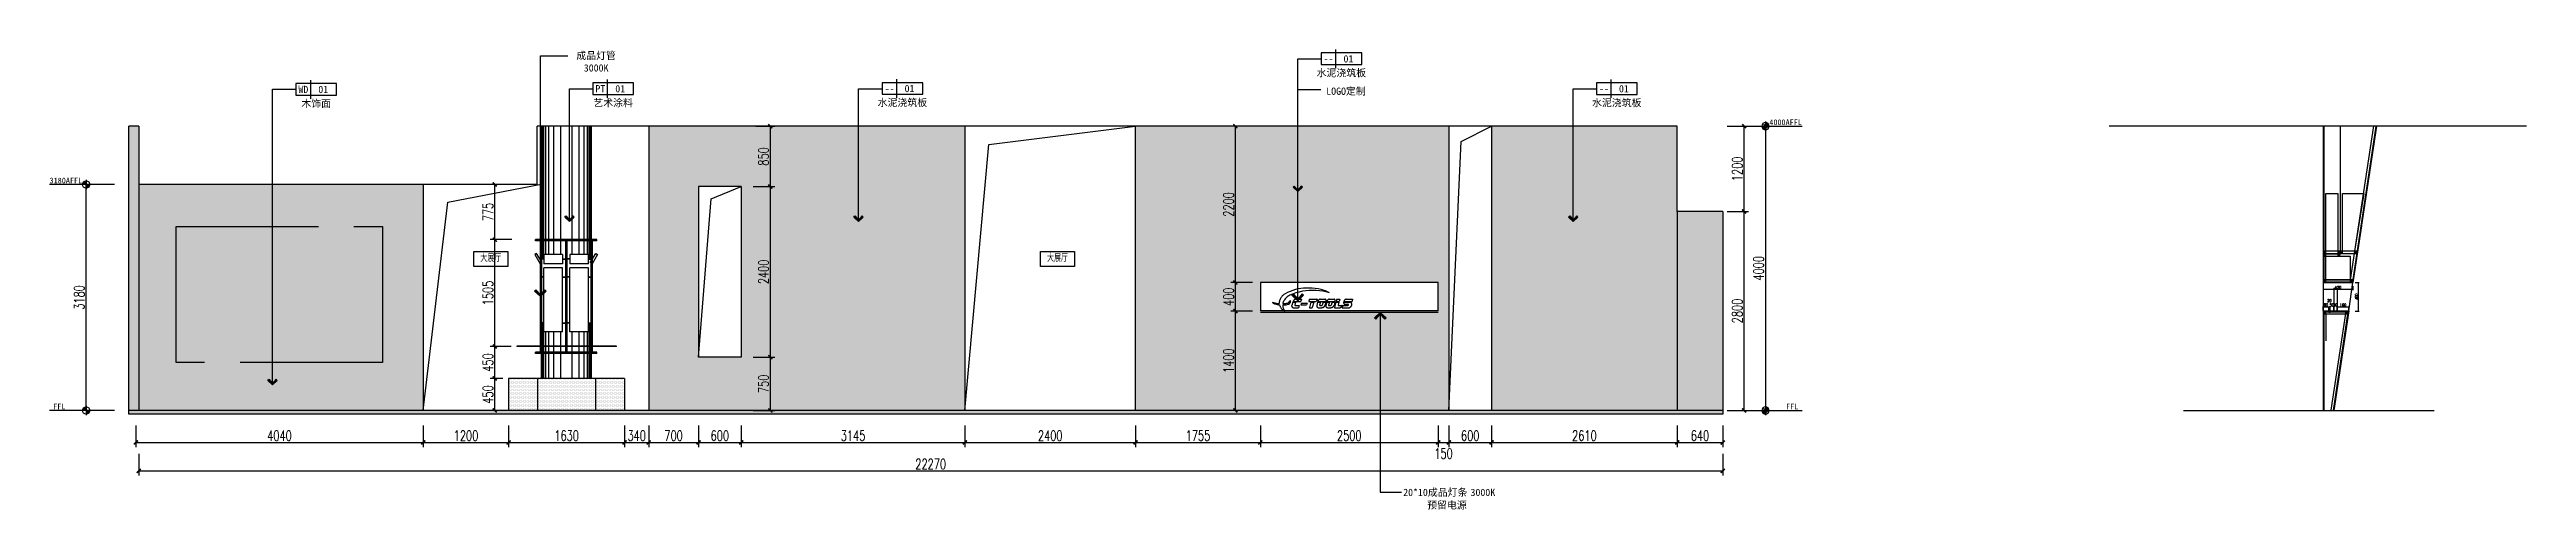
# Model space of a CAD drawing. Header units: millimetres. Extents: x 5625199 to 7433318, y -3316392 to -2552493.
# Drawn here: x 5992534 to 6027357, y -2677916 to -2671443 of the extents above; entities that cross this region are included whole.
import ezdxf
from ezdxf.enums import TextEntityAlignment as Align

# ---------------------------------------------------------------- set-up
doc = ezdxf.new("R2010")
doc.units = ezdxf.units.MM
doc.set_wipeout_variables(frame=1)
doc.header["$PDMODE"] = 35
doc.header["$PDSIZE"] = -10
doc.linetypes.add('ACISOTGB', pattern=[9, 4, -1, 1, -1, 1, -1])
doc.linetypes.add('M-CENTER', pattern=[11.25, 7.5, -1.25, 1.25, -1.25])
for name, color, linetype in [('155', 155, 'Continuous'), ('C-灯具', 51, 'Continuous'), ('D-外部标注', 165, 'Continuous'), ('DIM', 7, 'Continuous'), ('PL-天花', 30, 'Continuous'), ('PL-文字标注', 2, 'Continuous')]:
    doc.layers.add(name, color=color, linetype=linetype)
doc.styles.add('03.YBC-宋体2.5', font='', dxfattribs={"width": 0.8, "height": 2.5})
doc.styles.add('dop-S', font='')
doc.styles.add('XZC', font='SIMPLEX.SHX', dxfattribs={"width": 0.7, "bigfont": 'hztxt.shx'})
doc.styles.add('宋体', font='', dxfattribs={"width": 0.7})
doc.styles.add('标注-尺寸', font='simplex.shx', dxfattribs={"width": 0.7})
doc.styles.get('03.YBC-宋体2.5').set_extended_font_data('SimSun')
doc.styles.get('dop-S').set_extended_font_data('SimSun')
doc.styles.get('宋体').set_extended_font_data('SimSun')
doc.linetypes.add('LED_LINE', pattern='A,12.7,-5.08,["LED",XZC,S=2.54,R=0,X=-2.54,Y=-1.27],-6.35', length=24.13)
doc.dimstyles.new('90', dxfattribs={"dimscale": 0.9, "dimtxt": 150, "dimasz": 50, "dimexe": 120, "dimexo": 150, "dimgap": 30, "dimtad": 1, "dimdec": 0, "dimrnd": 5, "dimdsep": 46, "dimtxsty": '标注-尺寸', "dimblk": 'ARCHTICK', "dimcen": 0.2, "dimclrd": 8, "dimclre": 8, "dimclrt": 2, "dimadec": 0, "dimazin": 0, "dimtfac": 1, "dimtdec": 0, "dimtmove": 2, "dimatfit": 3, "dimldrblk": 'ccccc', "dimfxl": 300, "dimfxlon": 1, "dimtolj": 1, "dimtzin": 0, "dimarcsym": 0})
doc.dimstyles.new('MS55', dxfattribs={"dimscale": 0, "dimtxt": 5, "dimasz": 1, "dimexe": 1, "dimexo": 0.8, "dimgap": 1, "dimtad": 1, "dimdec": 0, "dimrnd": 5, "dimdsep": 46, "dimtxsty": '标注-尺寸', "dimblk": 'ARCHTICK', "dimcen": 0, "dimdle": 0.5, "dimclrd": 256, "dimclre": 256, "dimclrt": 50, "dimadec": 0, "dimazin": 0, "dimtfac": 1, "dimtdec": 0, "dimtix": 1, "dimtofl": 0, "dimtmove": 2, "dimatfit": 3, "dimldrblk": 'jt2', "dimfxl": 6, "dimfxlon": 1, "dimtvp": 1, "dimtolj": 1, "dimtzin": 0, "dimarcsym": 0})
doc.dimstyles.new('副本 100', dxfattribs={"dimscale": 0.8, "dimtxt": 180, "dimasz": 70, "dimexe": 80, "dimexo": 100, "dimgap": 30, "dimtad": 1, "dimdec": 0, "dimrnd": 5, "dimdsep": 46, "dimtxsty": '标注-尺寸', "dimblk": 'ARCHTICK', "dimcen": 0.2, "dimdle": 5, "dimclrd": 8, "dimclre": 8, "dimclrt": 2, "dimadec": 0, "dimazin": 0, "dimtfac": 1, "dimtdec": 0, "dimtmove": 2, "dimatfit": 3, "dimldrblk": 'ccccc', "dimfxl": 300, "dimfxlon": 1, "dimtolj": 1, "dimtzin": 0, "dimarcsym": 0})
pattern_1 = [(0, (273402.825, -417409.755), (9.525, 19.05), [0, -19.05])]

msp = doc.modelspace()

# ---------------------------------------------------------------- texts
at = {"color": 50, "style": '03.YBC-宋体2.5', "flags": 8}
for tag, p in [('成品灯管', (6000218.77, -2671528.99)), ('3000K', (6000218.77, -2671702.51)), ('LOGO定制', (6010761.16, -2672030.23)), ('20*10成品灯条', (6012016.45, -2677674.8)), ('预留电源', (6012180.2, -2677854.01)), ('3000K', (6012685.35, -2677675.07))]:
    msp.add_attdef(tag, text='材料名称', height=102.06, dxfattribs=at).set_placement(p, align=Align.MIDDLE_CENTER)

# ---------------------------------------------------------------- blocks, each defined once
blk = doc.blocks.new('G$C6A503C8D')
for p, q in [((0, 131), (6, 155)), ((0, 131), (0, 131)), ((0, 131), (0, 130)), ((0, 131), (0, 131)), ((0, 130), (0, 130)), ((0, 130), (0, 130)), ((0, 130), (0, 130)), ((0, 130), (0, 130)), ((0, 130), (0, 129)), ((0, 130), (0, 130)), ((0, 130), (0, 130)), ((0, 130), (0, 130)), ((0, 130), (0, 130)), ((0, 130), (0, 130)), ((0, 130), (0, 130)), ((0, 129), (0, 129)), ((0, 129), (0, 129)), ((0, 129), (0, 129)), ((0, 129), (1, 129)), ((1, 129), (1, 129)), ((1, 129), (1, 129)), ((1, 129), (1, 129)), ((1, 129), (1, 129)), ((1, 129), (1, 129)), ((1, 129), (1, 129)), ((1, 129), (1, 129)), ((1, 129), (1, 129)), ((1, 129), (1, 129)), ((1, 129), (1, 129)), ((75, 129), (1, 129)), ((6, 155), (6, 155)), ((7, 155), (6, 155)), ((7, 156), (7, 156)), ((7, 156), (7, 156)), ((7, 156), (7, 155)), ((7, 156), (7, 156)), ((7, 156), (7, 156)), ((7, 156), (7, 156)), ((7, 156), (7, 156)), ((7, 156), (7, 156)), ((7, 156), (7, 156)), ((7, 156), (7, 156)), ((7, 156), (7, 156)), ((7, 156), (7, 156)), ((7, 156), (7, 156)), ((8, 156), (7, 156)), ((7, 156), (7, 156)), ((7, 155), (7, 155)), ((7, 155), (7, 155)), ((101, 156), (8, 156)), ((8, 156), (8, 156)), ((8, 156), (8, 156)), ((8, 156), (8, 156)), ((11, 198), (10, 196)), ((10, 196), (10, 194)), ((10, 194), (10, 192)), ((10, 192), (10, 190)), ((10, 190), (11, 188)), ((12, 203), (11, 202)), ((11, 202), (11, 200)), ((11, 200), (11, 198)), ((11, 188), (11, 186)), ((11, 186), (11, 185)), ((11, 185), (12, 183)), ((14, 207), (12, 203)), ((12, 183), (13, 181)), ((13, 181), (14, 179)), ((15, 210), (14, 207)), ((14, 179), (14, 178)), ((14, 178), (15, 176)), ((17, 213), (15, 210)), ((15, 176), (17, 175)), ((19, 215), (17, 213)), ((17, 175), (18, 173)), ((18, 173), (19, 172)), ((22, 218), (19, 215)), ((19, 172), (21, 170)), ((21, 170), (22, 169)), ((24, 221), (22, 218)), ((22, 169), (24, 168)), ((27, 223), (24, 221)), ((24, 168), (25, 167)), ((25, 167), (27, 166)), ((29, 225), (27, 223)), ((27, 166), (29, 165)), ((32, 227), (29, 225)), ((29, 165), (30, 165)), ((30, 165), (31, 165)), ((31, 165), (31, 165)), ((31, 165), (31, 165)), ((31, 165), (31, 165)), ((31, 165), (31, 165)), ((104, 165), (31, 165)), ((35, 229), (32, 227)), ((38, 231), (35, 229)), ((120, 231), (38, 231)), ((50, 199), (51, 200)), ((50, 199), (50, 198)), ((50, 199), (50, 199)), ((50, 199), (50, 199)), ((50, 198), (50, 197)), ((50, 198), (50, 198)), ((50, 197), (50, 196)), ((50, 197), (50, 197)), ((50, 196), (50, 195)), ((50, 196), (50, 196)), ((50, 196), (50, 196)), ((50, 195), (50, 194)), ((50, 195), (50, 195)), ((50, 194), (51, 194)), ((51, 201), (52, 202)), ((51, 200), (51, 201)), ((51, 201), (51, 201)), ((51, 194), (51, 193)), ((51, 194), (51, 194)), ((51, 193), (52, 193)), ((51, 193), (51, 193)), ((52, 202), (52, 202)), ((52, 202), (53, 202)), ((52, 193), (52, 192)), ((52, 192), (53, 192)), ((52, 192), (52, 192)), ((53, 202), (53, 203)), ((53, 203), (54, 203)), ((53, 192), (53, 191)), ((53, 192), (53, 192)), ((53, 191), (54, 191)), ((54, 203), (54, 203)), ((54, 203), (55, 203)), ((54, 191), (55, 191)), ((54, 191), (54, 191)), ((54, 191), (54, 191)), ((55, 203), (56, 203)), ((55, 191), (56, 191)), ((55, 191), (55, 191)), ((114, 203), (56, 203)), ((91, 191), (56, 191)), ((56, 191), (56, 191)), ((75, 129), (75, 129)), ((75, 129), (75, 129)), ((75, 129), (75, 129)), ((75, 129), (76, 129)), ((76, 129), (78, 130)), ((76, 129), (76, 129)), ((76, 129), (76, 129)), ((78, 130), (81, 131)), ((81, 131), (83, 133)), ((83, 133), (86, 134)), ((86, 134), (88, 136)), ((88, 136), (90, 138)), ((90, 138), (92, 140)), ((92, 190), (91, 191)), ((93, 190), (92, 190)), ((92, 140), (94, 142)), ((94, 190), (93, 190)), ((96, 189), (94, 190)), ((94, 142), (96, 144)), ((97, 189), (96, 189)), ((96, 144), (98, 147)), ((98, 188), (97, 189)), ((99, 187), (98, 188)), ((98, 147), (99, 149)), ((100, 186), (99, 187)), ((99, 149), (101, 152)), ((101, 186), (100, 186)), ((101, 185), (101, 186)), ((102, 184), (101, 185)), ((101, 156), (101, 156)), ((101, 156), (101, 156)), ((101, 156), (101, 156)), ((101, 156), (101, 156)), ((101, 156), (101, 156)), ((101, 156), (101, 156)), ((101, 156), (101, 156)), ((101, 156), (101, 156)), ((101, 156), (101, 156)), ((102, 156), (101, 156)), ((101, 156), (101, 156)), ((101, 152), (102, 154)), ((103, 183), (102, 184)), ((102, 155), (102, 156)), ((102, 156), (102, 156)), ((102, 156), (102, 156)), ((102, 156), (102, 156)), ((102, 156), (102, 156)), ((102, 156), (102, 156)), ((102, 155), (102, 155)), ((102, 155), (102, 155)), ((102, 155), (102, 155)), ((102, 154), (102, 155)), ((102, 155), (102, 155)), ((102, 155), (102, 155)), ((102, 155), (102, 155)), ((102, 155), (102, 155)), ((102, 155), (102, 155)), ((102, 155), (102, 155)), ((102, 155), (102, 155)), ((102, 154), (102, 154)), ((102, 154), (102, 154)), ((102, 154), (102, 154)), ((104, 182), (103, 183)), ((104, 181), (104, 182)), ((105, 180), (104, 181)), ((104, 165), (104, 165)), ((104, 165), (104, 165)), ((104, 165), (104, 165)), ((104, 165), (105, 165)), ((104, 165), (104, 165)), ((104, 165), (104, 165)), ((105, 179), (105, 180)), ((106, 178), (105, 179)), ((105, 166), (106, 167)), ((105, 165), (105, 166)), ((105, 166), (105, 166)), ((105, 165), (105, 165)), ((105, 165), (105, 165)), ((105, 165), (105, 165)), ((105, 165), (105, 165)), ((105, 165), (105, 165)), ((105, 165), (105, 165)), ((105, 165), (105, 165)), ((105, 165), (105, 165)), ((105, 165), (105, 165)), ((105, 165), (105, 165)), ((105, 165), (105, 165)), ((106, 176), (106, 178)), ((106, 175), (106, 176)), ((106, 174), (106, 175)), ((106, 173), (106, 174)), ((106, 172), (106, 173)), ((106, 170), (106, 172)), ((106, 169), (106, 170)), ((106, 168), (106, 169)), ((106, 167), (106, 168)), ((114, 203), (114, 203)), ((114, 203), (114, 203)), ((114, 203), (114, 203)), ((114, 203), (114, 203)), ((114, 203), (115, 203)), ((115, 204), (122, 229)), ((115, 204), (115, 204)), ((115, 204), (115, 204)), ((115, 204), (115, 204)), ((115, 204), (115, 204)), ((115, 204), (115, 204)), ((115, 204), (115, 204)), ((115, 203), (115, 204)), ((115, 204), (115, 204)), ((115, 204), (115, 204)), ((115, 204), (115, 204)), ((115, 204), (115, 204)), ((115, 204), (115, 204)), ((115, 204), (115, 204)), ((115, 204), (115, 204)), ((115, 204), (115, 204)), ((115, 203), (115, 203)), ((121, 231), (120, 231)), ((121, 231), (121, 231)), ((121, 231), (121, 231)), ((121, 231), (121, 231)), ((121, 230), (121, 231)), ((121, 231), (121, 231)), ((121, 231), (121, 231)), ((121, 231), (121, 231)), ((122, 230), (121, 230)), ((121, 230), (121, 230)), ((121, 230), (121, 230)), ((121, 230), (121, 230)), ((121, 230), (121, 230)), ((122, 230), (122, 230)), ((122, 230), (122, 230)), ((122, 230), (122, 230)), ((122, 229), (122, 230)), ((122, 230), (122, 230)), ((122, 230), (122, 230)), ((122, 230), (122, 230)), ((122, 230), (122, 230)), ((122, 230), (122, 230)), ((122, 229), (122, 229)), ((122, 229), (122, 229)), ((122, 229), (122, 229)), ((122, 229), (122, 229)), ((122, 229), (122, 229)), ((122, 229), (122, 229)), ((124, 206), (141, 230)), ((124, 206), (124, 205)), ((124, 206), (124, 206)), ((124, 205), (124, 205)), ((124, 205), (124, 205)), ((124, 205), (124, 205)), ((124, 205), (124, 205)), ((124, 205), (124, 205)), ((124, 205), (124, 205)), ((124, 205), (124, 205)), ((124, 205), (124, 205)), ((124, 205), (124, 205)), ((124, 205), (124, 205)), ((124, 205), (124, 204)), ((124, 204), (124, 204)), ((124, 204), (125, 204)), ((124, 204), (124, 204)), ((124, 204), (124, 204)), ((124, 204), (124, 204)), ((124, 204), (124, 204)), ((124, 204), (124, 204)), ((124, 204), (124, 204)), ((124, 204), (124, 204)), ((124, 204), (124, 204)), ((124, 204), (124, 204)), ((124, 204), (124, 204)), ((125, 204), (125, 204)), ((125, 204), (125, 203)), ((125, 204), (125, 204)), ((125, 203), (125, 203)), ((125, 203), (125, 203)), ((125, 203), (125, 203)), ((125, 203), (125, 203)), ((125, 203), (125, 203)), ((125, 203), (125, 203)), ((168, 203), (125, 203)), ((141, 231), (141, 231)), ((142, 231), (141, 231)), ((141, 231), (141, 230)), ((141, 230), (141, 230)), ((141, 230), (141, 230)), ((141, 230), (141, 230)), ((141, 230), (141, 230)), ((141, 230), (141, 230)), ((141, 230), (141, 230)), ((141, 230), (141, 230)), ((142, 231), (142, 231)), ((142, 231), (142, 231)), ((142, 231), (142, 231)), ((142, 231), (142, 231)), ((142, 231), (142, 231)), ((211, 231), (142, 231)), ((151, 129), (158, 156)), ((187, 129), (151, 129)), ((194, 156), (158, 156)), ((160, 165), (169, 202)), ((196, 165), (160, 165)), ((168, 203), (168, 203)), ((168, 203), (168, 203)), ((168, 203), (168, 203)), ((168, 203), (168, 203)), ((168, 203), (168, 203)), ((168, 203), (168, 203)), ((168, 203), (168, 203)), ((169, 203), (168, 203)), ((169, 203), (169, 203)), ((169, 203), (169, 203)), ((169, 203), (169, 203)), ((169, 203), (169, 203)), ((169, 203), (169, 203)), ((169, 203), (169, 203)), ((169, 203), (169, 203)), ((169, 203), (169, 203)), ((169, 203), (169, 203)), ((169, 203), (169, 203)), ((169, 202), (169, 203)), ((169, 202), (169, 202)), ((169, 202), (169, 202)), ((169, 202), (169, 202)), ((169, 202), (169, 202)), ((169, 202), (169, 202)), ((169, 202), (169, 202)), ((169, 202), (169, 202)), ((169, 202), (169, 202)), ((169, 202), (169, 202)), ((187, 129), (194, 156)), ((196, 165), (212, 229)), ((205, 154), (204, 153)), ((204, 153), (204, 152)), ((204, 152), (204, 150)), ((204, 150), (204, 149)), ((204, 149), (204, 148)), ((204, 148), (204, 147)), ((204, 147), (204, 145)), ((204, 145), (204, 144)), ((204, 144), (204, 143)), ((204, 143), (205, 142)), ((206, 156), (205, 156)), ((205, 156), (205, 156)), ((205, 156), (205, 156)), ((205, 156), (205, 156)), ((205, 156), (205, 155)), ((205, 155), (205, 155)), ((205, 155), (205, 155)), ((205, 155), (205, 154)), ((205, 142), (205, 140)), ((205, 140), (205, 139)), ((205, 139), (206, 138)), ((299, 156), (206, 156)), ((206, 156), (206, 156)), ((206, 156), (206, 156)), ((206, 156), (206, 156)), ((206, 156), (206, 156)), ((206, 156), (206, 156)), ((206, 156), (206, 156)), ((206, 156), (206, 156)), ((206, 156), (206, 156)), ((206, 156), (206, 156)), ((206, 156), (206, 156)), ((206, 156), (206, 156)), ((206, 138), (207, 137)), ((207, 137), (207, 136)), ((207, 136), (208, 135)), ((208, 166), (218, 203)), ((208, 166), (208, 165)), ((208, 166), (208, 166)), ((208, 166), (208, 166)), ((208, 166), (208, 166)), ((208, 166), (208, 166)), ((208, 166), (208, 166)), ((208, 166), (208, 166)), ((208, 166), (208, 166)), ((208, 166), (208, 166)), ((208, 166), (208, 166)), ((208, 166), (208, 166)), ((208, 165), (209, 165)), ((208, 165), (208, 165)), ((208, 165), (208, 165)), ((208, 135), (209, 134)), ((209, 165), (210, 165)), ((209, 165), (209, 165)), ((209, 165), (209, 165)), ((209, 165), (209, 165)), ((209, 165), (209, 165)), ((209, 165), (209, 165)), ((209, 165), (209, 165)), ((209, 165), (209, 165)), ((209, 165), (209, 165)), ((209, 165), (209, 165)), ((209, 165), (209, 165)), ((209, 165), (209, 165)), ((209, 165), (209, 165)), ((209, 134), (210, 133)), ((210, 165), (210, 165)), ((240, 165), (210, 165)), ((210, 133), (211, 132)), ((212, 231), (211, 231)), ((211, 231), (211, 231)), ((211, 231), (211, 231)), ((211, 231), (211, 231)), ((211, 231), (211, 231)), ((211, 231), (211, 231)), ((211, 231), (211, 231)), ((211, 132), (212, 131)), ((212, 230), (212, 231)), ((212, 230), (212, 230)), ((212, 230), (212, 230)), ((212, 229), (212, 230)), ((212, 230), (212, 230)), ((212, 230), (212, 230)), ((212, 230), (212, 230)), ((212, 230), (212, 230)), ((212, 230), (212, 230)), ((212, 230), (212, 230)), ((212, 230), (212, 230)), ((212, 230), (212, 230)), ((212, 230), (212, 230)), ((212, 230), (212, 230)), ((212, 230), (212, 230)), ((212, 229), (212, 229)), ((212, 229), (212, 229)), ((212, 229), (212, 229)), ((212, 229), (212, 229)), ((212, 229), (212, 229)), ((212, 229), (212, 229)), ((212, 131), (213, 131)), ((213, 131), (214, 130)), ((214, 130), (215, 130)), ((215, 130), (216, 129)), ((216, 129), (216, 129)), ((216, 129), (216, 129)), ((216, 129), (217, 129)), ((274, 129), (217, 129)), ((217, 129), (217, 129)), ((217, 129), (217, 129)), ((217, 129), (217, 129)), ((219, 206), (218, 203)), ((220, 208), (219, 206)), ((222, 211), (220, 208)), ((223, 213), (222, 211)), ((225, 215), (223, 213)), ((226, 217), (225, 215)), ((228, 219), (226, 217)), ((230, 221), (228, 219)), ((233, 223), (230, 221)), ((235, 224), (233, 223)), ((237, 226), (235, 224)), ((240, 227), (237, 226)), ((242, 228), (240, 227)), ((240, 165), (241, 165)), ((240, 165), (240, 165)), ((240, 165), (240, 165)), ((240, 165), (240, 165)), ((240, 165), (240, 165)), ((240, 165), (240, 165)), ((240, 165), (240, 165)), ((240, 165), (240, 165)), ((240, 165), (240, 165)), ((240, 165), (240, 165)), ((240, 165), (240, 165)), ((241, 166), (251, 202)), ((241, 166), (241, 166)), ((241, 166), (241, 166)), ((241, 165), (241, 166)), ((241, 165), (241, 165)), ((241, 165), (241, 165)), ((241, 165), (241, 165)), ((241, 165), (241, 165)), ((241, 165), (241, 165)), ((241, 165), (241, 165)), ((241, 165), (241, 165)), ((245, 229), (242, 228)), ((247, 229), (245, 229)), ((250, 230), (247, 229)), ((253, 230), (250, 230)), ((252, 203), (251, 203)), ((251, 203), (251, 203)), ((251, 203), (251, 203)), ((251, 203), (251, 203)), ((251, 203), (251, 203)), ((251, 203), (251, 203)), ((251, 203), (251, 203)), ((251, 203), (251, 203)), ((251, 203), (251, 202)), ((251, 203), (251, 203)), ((251, 203), (251, 203)), ((251, 203), (251, 203)), ((251, 203), (251, 203)), ((251, 203), (251, 203)), ((251, 202), (251, 202)), ((251, 202), (251, 202)), ((252, 203), (252, 203)), ((252, 203), (252, 203)), ((252, 203), (252, 203)), ((279, 203), (252, 203)), ((252, 203), (252, 203)), ((252, 203), (252, 203)), ((255, 231), (253, 230)), ((258, 231), (255, 231)), ((296, 231), (258, 231)), ((270, 56), (286, 48)), ((270, 56), (309, 46)), ((271, 166), (281, 202)), ((271, 166), (271, 165)), ((271, 166), (271, 166)), ((271, 166), (271, 166)), ((271, 166), (271, 166)), ((271, 166), (271, 166)), ((271, 166), (271, 166)), ((271, 166), (271, 166)), ((271, 166), (271, 166)), ((271, 166), (271, 166)), ((271, 166), (271, 166)), ((271, 166), (271, 166)), ((271, 165), (272, 165)), ((272, 165), (273, 165)), ((272, 165), (272, 165)), ((272, 165), (272, 165)), ((272, 165), (272, 165)), ((272, 165), (272, 165)), ((272, 165), (272, 165)), ((272, 165), (272, 165)), ((272, 165), (272, 165)), ((272, 165), (272, 165)), ((272, 165), (272, 165)), ((272, 165), (272, 165)), ((272, 165), (272, 165)), ((272, 165), (272, 165)), ((272, 165), (272, 165)), ((273, 165), (273, 165)), ((273, 165), (273, 165)), ((303, 165), (273, 165)), ((274, 129), (274, 129)), ((274, 129), (274, 129)), ((274, 129), (274, 129)), ((274, 129), (274, 129)), ((274, 129), (274, 129)), ((274, 129), (275, 129)), ((275, 129), (277, 130)), ((277, 130), (280, 131)), ((279, 203), (279, 203)), ((279, 203), (279, 203)), ((280, 203), (279, 203)), ((281, 203), (280, 203)), ((280, 203), (280, 203)), ((280, 203), (280, 203)), ((280, 203), (280, 203)), ((280, 203), (280, 203)), ((280, 203), (280, 203)), ((280, 203), (280, 203)), ((280, 203), (280, 203)), ((280, 203), (280, 203)), ((280, 203), (280, 203)), ((280, 203), (280, 203)), ((280, 203), (280, 203)), ((280, 203), (280, 203)), ((280, 203), (280, 203)), ((280, 131), (282, 133)), ((281, 202), (281, 203)), ((281, 203), (281, 203)), ((281, 202), (281, 202)), ((281, 202), (281, 202)), ((281, 202), (281, 202)), ((281, 202), (281, 202)), ((281, 202), (281, 202)), ((281, 202), (281, 202)), ((281, 202), (281, 202)), ((281, 202), (281, 202)), ((281, 202), (281, 202)), ((282, 133), (285, 134)), ((285, 134), (287, 136)), ((286, 48), (302, 41)), ((287, 136), (289, 138)), ((289, 138), (291, 140)), ((291, 140), (293, 142)), ((293, 142), (295, 144)), ((295, 144), (297, 147)), ((297, 230), (296, 231)), ((299, 230), (297, 230)), ((297, 147), (298, 149)), ((298, 149), (300, 152)), ((300, 230), (299, 230)), ((300, 156), (299, 156)), ((301, 229), (300, 230)), ((301, 156), (300, 156)), ((300, 156), (300, 156)), ((300, 156), (300, 156)), ((300, 156), (300, 156)), ((300, 156), (300, 156)), ((300, 156), (300, 156)), ((300, 156), (300, 156)), ((300, 156), (300, 156)), ((300, 156), (300, 156)), ((300, 156), (300, 156)), ((300, 156), (300, 156)), ((300, 156), (300, 156)), ((300, 152), (301, 154)), ((303, 229), (301, 229)), ((301, 155), (301, 156)), ((301, 156), (301, 156)), ((301, 156), (301, 156)), ((301, 156), (301, 156)), ((301, 154), (301, 155)), ((301, 155), (301, 155)), ((301, 155), (301, 155)), ((301, 155), (301, 155)), ((301, 155), (301, 155)), ((301, 155), (301, 155)), ((301, 155), (301, 155)), ((301, 155), (301, 155)), ((301, 155), (301, 155)), ((301, 155), (301, 155)), ((301, 155), (301, 155)), ((301, 154), (301, 154)), ((301, 154), (301, 154)), ((301, 154), (301, 154)), ((302, 41), (318, 34)), ((304, 228), (303, 229)), ((303, 165), (304, 165)), ((303, 165), (303, 165)), ((303, 165), (303, 165)), ((303, 165), (303, 165)), ((303, 165), (303, 165)), ((303, 165), (303, 165)), ((303, 165), (303, 165)), ((303, 165), (303, 165)), ((303, 165), (303, 165)), ((303, 165), (303, 165)), ((305, 228), (304, 228)), ((304, 166), (315, 206)), ((304, 166), (304, 166)), ((304, 166), (304, 166)), ((304, 165), (304, 166)), ((304, 165), (304, 165)), ((304, 165), (304, 165)), ((304, 165), (304, 165)), ((304, 165), (304, 165)), ((304, 165), (304, 165)), ((304, 165), (304, 165)), ((304, 165), (304, 165)), ((304, 165), (304, 165)), ((306, 227), (305, 228)), ((307, 226), (306, 227)), ((308, 225), (307, 226)), ((309, 224), (308, 225)), ((310, 223), (309, 224)), ((309, 46), (349, 37)), ((311, 222), (310, 223)), ((311, 154), (310, 153)), ((310, 153), (310, 152)), ((310, 152), (310, 150)), ((310, 150), (310, 149)), ((310, 149), (310, 148)), ((310, 148), (310, 147)), ((310, 147), (310, 145)), ((310, 145), (310, 144)), ((310, 144), (310, 143)), ((310, 143), (310, 142)), ((310, 142), (311, 140)), ((312, 221), (311, 222)), ((311, 156), (311, 155)), ((311, 156), (311, 156)), ((311, 156), (311, 156)), ((311, 156), (311, 156)), ((311, 156), (311, 156)), ((312, 156), (311, 156)), ((311, 155), (311, 155)), ((311, 155), (311, 154)), ((311, 155), (311, 155)), ((311, 140), (311, 139)), ((311, 139), (312, 138)), ((312, 220), (312, 221)), ((313, 219), (312, 220)), ((405, 156), (312, 156)), ((312, 156), (312, 156)), ((312, 156), (312, 156)), ((312, 156), (312, 156)), ((312, 156), (312, 156)), ((312, 156), (312, 156)), ((312, 156), (312, 156)), ((312, 156), (312, 156)), ((312, 156), (312, 156)), ((312, 156), (312, 156)), ((312, 156), (312, 156)), ((312, 138), (313, 137)), ((314, 218), (313, 219)), ((313, 137), (313, 136)), ((313, 136), (314, 135)), ((314, 216), (314, 218)), ((314, 215), (314, 216)), ((315, 214), (314, 215)), ((314, 166), (324, 203)), ((314, 166), (314, 165)), ((314, 166), (314, 166)), ((314, 166), (314, 166)), ((314, 166), (314, 166)), ((314, 166), (314, 166)), ((314, 166), (314, 166)), ((314, 166), (314, 166)), ((314, 166), (314, 166)), ((314, 166), (314, 166)), ((314, 166), (314, 166)), ((314, 166), (314, 166)), ((314, 165), (315, 165)), ((314, 165), (314, 165)), ((314, 165), (314, 165)), ((314, 165), (314, 165)), ((314, 135), (315, 134)), ((315, 212), (315, 214)), ((315, 211), (315, 212)), ((315, 210), (315, 211)), ((315, 208), (315, 210)), ((315, 207), (315, 208)), ((315, 206), (315, 207)), ((315, 165), (315, 165)), ((315, 165), (315, 165)), ((315, 165), (315, 165)), ((315, 165), (315, 165)), ((315, 165), (316, 165)), ((315, 165), (315, 165)), ((315, 165), (315, 165)), ((315, 165), (315, 165)), ((315, 165), (315, 165)), ((315, 165), (315, 165)), ((315, 165), (315, 165)), ((315, 165), (315, 165)), ((315, 165), (315, 165)), ((315, 134), (316, 133)), ((346, 165), (316, 165)), ((316, 133), (317, 132)), ((317, 132), (318, 131)), ((318, 131), (319, 131)), ((318, 34), (335, 28)), ((319, 131), (320, 130)), ((320, 130), (321, 130)), ((321, 130), (322, 129)), ((322, 129), (323, 129)), ((322, 129), (322, 129)), ((322, 129), (322, 129)), ((322, 129), (322, 129)), ((380, 129), (323, 129)), ((323, 129), (323, 129)), ((323, 129), (323, 129)), ((325, 206), (324, 203)), ((326, 208), (325, 206)), ((327, 211), (326, 208)), ((329, 213), (327, 211)), ((331, 215), (329, 213)), ((332, 217), (331, 215)), ((334, 219), (332, 217)), ((336, 221), (334, 219)), ((335, 28), (369, 19)), ((338, 223), (336, 221)), ((341, 224), (338, 223)), ((343, 226), (341, 224)), ((346, 227), (343, 226)), ((348, 228), (346, 227)), ((346, 165), (347, 165)), ((346, 165), (346, 165)), ((346, 165), (346, 165)), ((346, 165), (346, 165)), ((346, 165), (346, 165)), ((346, 165), (346, 165)), ((346, 165), (346, 165)), ((346, 165), (346, 165)), ((346, 165), (346, 165)), ((346, 165), (346, 165)), ((346, 165), (346, 165)), ((346, 165), (346, 165)), ((347, 166), (357, 202)), ((347, 166), (347, 166)), ((347, 166), (347, 166)), ((347, 165), (347, 166)), ((347, 165), (347, 165)), ((347, 165), (347, 165)), ((347, 165), (347, 165)), ((347, 165), (347, 165)), ((347, 165), (347, 165)), ((347, 165), (347, 165)), ((351, 229), (348, 228)), ((349, 37), (388, 31)), ((353, 229), (351, 229)), ((356, 230), (353, 229)), ((359, 230), (356, 230)), ((357, 203), (357, 202)), ((357, 203), (357, 203)), ((357, 203), (357, 203)), ((357, 203), (357, 203)), ((357, 203), (357, 203)), ((357, 203), (357, 203)), ((357, 203), (357, 203)), ((357, 203), (357, 203)), ((357, 203), (357, 203)), ((357, 203), (357, 203)), ((357, 203), (357, 203)), ((357, 203), (357, 203)), ((357, 203), (357, 203)), ((357, 203), (357, 203)), ((358, 203), (357, 203)), ((357, 202), (357, 202)), ((357, 202), (357, 202)), ((385, 203), (358, 203)), ((358, 203), (358, 203)), ((358, 203), (358, 203)), ((358, 203), (358, 203)), ((358, 203), (358, 203)), ((361, 231), (359, 230)), ((364, 231), (361, 231)), ((402, 231), (364, 231)), ((369, 19), (403, 11)), ((377, 166), (387, 202)), ((377, 166), (377, 166)), ((377, 166), (377, 166)), ((377, 166), (377, 166)), ((377, 166), (377, 166)), ((377, 166), (377, 166)), ((377, 166), (377, 165)), ((377, 166), (377, 166)), ((377, 166), (377, 166)), ((377, 166), (377, 166)), ((377, 166), (377, 166)), ((377, 166), (377, 166)), ((377, 165), (378, 165)), ((377, 165), (377, 165)), ((377, 165), (377, 165)), ((378, 165), (378, 165)), ((378, 165), (379, 165)), ((378, 165), (378, 165)), ((378, 165), (378, 165)), ((378, 165), (378, 165)), ((378, 165), (378, 165)), ((378, 165), (378, 165)), ((378, 165), (378, 165)), ((378, 165), (378, 165)), ((378, 165), (378, 165)), ((378, 165), (378, 165)), ((378, 165), (378, 165)), ((378, 165), (378, 165)), ((379, 165), (379, 165)), ((409, 165), (379, 165)), ((380, 129), (383, 130)), ((380, 129), (380, 129)), ((380, 129), (380, 129)), ((380, 129), (380, 129)), ((380, 129), (380, 129)), ((380, 129), (380, 129)), ((380, 129), (380, 129)), ((383, 130), (386, 131)), ((385, 203), (385, 203)), ((385, 203), (385, 203)), ((385, 203), (385, 203)), ((386, 203), (385, 203)), ((386, 203), (386, 203)), ((386, 203), (386, 203)), ((386, 203), (386, 203)), ((386, 203), (386, 203)), ((386, 203), (386, 203)), ((386, 203), (386, 203)), ((386, 203), (386, 203)), ((386, 203), (386, 203)), ((386, 203), (386, 203)), ((386, 203), (386, 203)), ((386, 203), (386, 203)), ((386, 203), (386, 203)), ((386, 203), (386, 203)), ((386, 203), (386, 203)), ((387, 202), (386, 203)), ((386, 131), (388, 133)), ((387, 202), (387, 202)), ((387, 202), (387, 202)), ((387, 202), (387, 202)), ((387, 202), (387, 202)), ((387, 202), (387, 202)), ((387, 202), (387, 202)), ((387, 202), (387, 202)), ((387, 202), (387, 202)), ((387, 202), (387, 202)), ((388, 133), (391, 134)), ((388, 31), (429, 28)), ((391, 134), (393, 136)), ((393, 136), (395, 138)), ((395, 138), (397, 140)), ((397, 140), (399, 142)), ((399, 142), (401, 144)), ((401, 144), (403, 147)), ((403, 230), (402, 231)), ((405, 230), (403, 230)), ((403, 147), (404, 149)), ((403, 11), (438, 6)), ((404, 149), (406, 152)), ((406, 230), (405, 230)), ((405, 156), (405, 156)), ((406, 156), (405, 156)), ((407, 229), (406, 230)), ((406, 156), (406, 156)), ((406, 156), (406, 156)), ((406, 156), (406, 156)), ((407, 156), (406, 156)), ((406, 156), (406, 156)), ((406, 156), (406, 156)), ((406, 156), (406, 156)), ((406, 156), (406, 156)), ((406, 156), (406, 156)), ((406, 156), (406, 156)), ((406, 156), (406, 156)), ((406, 156), (406, 156)), ((406, 152), (407, 154)), ((409, 229), (407, 229)), ((407, 156), (407, 156)), ((407, 155), (407, 156)), ((407, 156), (407, 156)), ((407, 155), (407, 155)), ((407, 155), (407, 155)), ((407, 155), (407, 155)), ((407, 155), (407, 155)), ((407, 155), (407, 155)), ((407, 154), (407, 155)), ((407, 155), (407, 155)), ((407, 155), (407, 155)), ((407, 155), (407, 155)), ((407, 155), (407, 155)), ((407, 155), (407, 155)), ((407, 154), (407, 154)), ((407, 154), (407, 154)), ((407, 154), (407, 154)), ((410, 228), (409, 229)), ((409, 165), (409, 165)), ((409, 165), (409, 165)), ((409, 165), (409, 165)), ((409, 165), (409, 165)), ((409, 165), (409, 165)), ((409, 165), (409, 165)), ((409, 165), (409, 165)), ((409, 165), (409, 165)), ((409, 165), (409, 165)), ((409, 165), (410, 165)), ((409, 165), (409, 165)), ((411, 228), (410, 228)), ((410, 166), (421, 206)), ((410, 166), (410, 166)), ((410, 166), (410, 166)), ((410, 165), (410, 166)), ((410, 165), (410, 165)), ((410, 165), (410, 165)), ((410, 165), (410, 165)), ((410, 165), (410, 165)), ((410, 165), (410, 165)), ((410, 165), (410, 165)), ((410, 165), (410, 165)), ((412, 227), (411, 228)), ((413, 226), (412, 227)), ((414, 225), (413, 226)), ((415, 224), (414, 225)), ((416, 223), (415, 224)), ((417, 222), (416, 223)), ((418, 221), (417, 222)), ((417, 131), (425, 155)), ((417, 131), (417, 131)), ((417, 131), (417, 130)), ((417, 131), (417, 131)), ((417, 131), (417, 131)), ((417, 130), (417, 130)), ((417, 130), (417, 130)), ((417, 130), (417, 130)), ((417, 130), (417, 130)), ((417, 130), (417, 130)), ((417, 130), (417, 130)), ((417, 130), (417, 130)), ((417, 130), (417, 130)), ((417, 130), (417, 130)), ((417, 130), (417, 129)), ((417, 130), (417, 130)), ((417, 130), (417, 130)), ((417, 129), (417, 129)), ((417, 129), (417, 129)), ((417, 129), (417, 129)), ((417, 129), (417, 129)), ((417, 129), (417, 129)), ((417, 129), (417, 129)), ((417, 129), (417, 129)), ((417, 129), (418, 129)), ((417, 129), (417, 129)), ((418, 220), (418, 221)), ((419, 219), (418, 220)), ((418, 129), (418, 129)), ((418, 129), (418, 129)), ((418, 129), (418, 129)), ((418, 129), (418, 129)), ((418, 129), (418, 129)), ((504, 129), (418, 129)), ((419, 218), (419, 219)), ((420, 216), (419, 218)), ((420, 215), (420, 216)), ((421, 214), (420, 215)), ((421, 212), (421, 214)), ((421, 211), (421, 212)), ((421, 210), (421, 211)), ((421, 208), (421, 210)), ((421, 207), (421, 208)), ((421, 206), (421, 207)), ((425, 155), (425, 155)), ((426, 155), (425, 155)), ((427, 156), (426, 156)), ((426, 156), (426, 156)), ((426, 156), (426, 156)), ((426, 156), (426, 156)), ((426, 155), (426, 155)), ((426, 156), (426, 156)), ((426, 156), (426, 156)), ((426, 156), (426, 156)), ((426, 156), (426, 156)), ((426, 156), (426, 155)), ((426, 156), (426, 156)), ((426, 156), (426, 156)), ((426, 156), (426, 156)), ((426, 156), (426, 156)), ((513, 156), (427, 156)), ((427, 156), (427, 156)), ((427, 156), (427, 156)), ((427, 156), (427, 156)), ((429, 28), (469, 27)), ((438, 6), (473, 2)), ((456, 166), (473, 230)), ((456, 166), (456, 166)), ((456, 166), (456, 166)), ((456, 166), (456, 166)), ((456, 166), (456, 166)), ((456, 166), (456, 166)), ((456, 166), (456, 165)), ((456, 166), (456, 166)), ((456, 166), (456, 166)), ((456, 166), (456, 166)), ((456, 166), (456, 166)), ((456, 166), (456, 166)), ((456, 165), (456, 165)), ((456, 165), (457, 165)), ((456, 165), (456, 165)), ((456, 165), (456, 165)), ((456, 165), (456, 165)), ((456, 165), (456, 165)), ((457, 165), (457, 165)), ((457, 165), (457, 165)), ((457, 165), (457, 165)), ((457, 165), (457, 165)), ((457, 165), (457, 165)), ((457, 165), (457, 165)), ((457, 165), (457, 165)), ((457, 165), (457, 165)), ((457, 165), (457, 165)), ((457, 165), (457, 165)), ((457, 165), (457, 165)), ((487, 165), (457, 165)), ((469, 27), (509, 28)), ((473, 231), (473, 230)), ((474, 231), (473, 231)), ((473, 230), (473, 230)), ((473, 230), (473, 230)), ((473, 230), (473, 230)), ((473, 230), (473, 230)), ((473, 230), (473, 230)), ((473, 230), (473, 230)), ((473, 230), (473, 230)), ((473, 230), (473, 230)), ((473, 230), (473, 230)), ((473, 230), (473, 230)), ((473, 230), (473, 230)), ((473, 230), (473, 230)), ((473, 230), (473, 230)), ((473, 2), (508, 0)), ((474, 231), (474, 231)), ((474, 231), (474, 231)), ((474, 231), (474, 231)), ((474, 231), (474, 231)), ((474, 231), (474, 231)), ((474, 231), (474, 231)), ((504, 231), (474, 231)), ((487, 165), (488, 165)), ((488, 165), (489, 165)), ((488, 165), (488, 165)), ((488, 165), (488, 165)), ((488, 165), (488, 165)), ((488, 165), (488, 165)), ((488, 165), (488, 165)), ((488, 165), (488, 165)), ((488, 165), (488, 165)), ((488, 165), (488, 165)), ((488, 165), (488, 165)), ((488, 165), (488, 165)), ((488, 165), (488, 165)), ((488, 165), (488, 165)), ((489, 166), (505, 229)), ((489, 165), (489, 166)), ((489, 166), (489, 166)), ((489, 166), (489, 166)), ((489, 165), (489, 165)), ((489, 165), (489, 165)), ((489, 165), (489, 165)), ((489, 165), (489, 165)), ((505, 231), (504, 231)), ((504, 231), (504, 231)), ((504, 231), (504, 231)), ((504, 231), (504, 231)), ((504, 231), (504, 231)), ((504, 129), (504, 129)), ((504, 129), (504, 129)), ((504, 129), (504, 129)), ((504, 129), (504, 129)), ((504, 129), (505, 129)), ((504, 129), (504, 129)), ((504, 129), (504, 129)), ((504, 129), (504, 129)), ((504, 129), (504, 129)), ((505, 231), (505, 231)), ((505, 231), (505, 231)), ((505, 230), (505, 231)), ((505, 230), (505, 230)), ((505, 230), (505, 230)), ((505, 230), (505, 230)), ((505, 230), (505, 230)), ((505, 230), (505, 230)), ((505, 230), (505, 230)), ((505, 230), (505, 230)), ((505, 229), (505, 230)), ((505, 230), (505, 230)), ((505, 230), (505, 230)), ((505, 230), (505, 230)), ((505, 230), (505, 230)), ((505, 230), (505, 230)), ((505, 230), (505, 230)), ((505, 229), (505, 229)), ((505, 229), (505, 229)), ((505, 229), (505, 229)), ((505, 229), (505, 229)), ((505, 229), (505, 229)), ((505, 229), (505, 229)), ((505, 130), (514, 154)), ((505, 129), (505, 130)), ((505, 130), (505, 130)), ((505, 130), (505, 130)), ((505, 130), (505, 130)), ((505, 130), (505, 130)), ((505, 129), (505, 129)), ((505, 129), (505, 129)), ((505, 129), (505, 129)), ((505, 129), (505, 129)), ((505, 129), (505, 129)), ((508, 0), (543, 0)), ((509, 28), (549, 32)), ((513, 156), (513, 156)), ((513, 156), (513, 156)), ((513, 156), (513, 156)), ((513, 156), (513, 156)), ((513, 156), (513, 156)), ((513, 156), (513, 156)), ((513, 156), (513, 156)), ((513, 156), (513, 156)), ((513, 156), (513, 156)), ((513, 156), (513, 156)), ((513, 156), (513, 156)), ((514, 156), (513, 156)), ((514, 155), (514, 156)), ((514, 156), (514, 156)), ((514, 156), (514, 156)), ((514, 156), (514, 156)), ((514, 156), (514, 156)), ((514, 155), (514, 155)), ((514, 155), (514, 155)), ((514, 155), (514, 155)), ((514, 154), (514, 155)), ((514, 155), (514, 155)), ((514, 155), (514, 155)), ((514, 155), (514, 155)), ((514, 155), (514, 155)), ((514, 155), (514, 155)), ((514, 155), (514, 155)), ((514, 155), (514, 155)), ((514, 154), (514, 154)), ((514, 154), (514, 154)), ((534, 180), (540, 196)), ((534, 180), (534, 180)), ((534, 180), (534, 180)), ((534, 180), (534, 180)), ((534, 180), (534, 180)), ((534, 180), (534, 180)), ((534, 180), (534, 180)), ((534, 180), (534, 180)), ((534, 180), (534, 180)), ((534, 180), (534, 179)), ((534, 179), (534, 179)), ((534, 179), (534, 179)), ((534, 179), (534, 179)), ((534, 179), (534, 179)), ((534, 179), (534, 179)), ((534, 179), (534, 179)), ((534, 179), (535, 179)), ((535, 179), (535, 179)), ((535, 179), (535, 178)), ((535, 179), (535, 179)), ((535, 179), (535, 179)), ((535, 179), (535, 179)), ((535, 179), (535, 179)), ((535, 179), (535, 179)), ((535, 179), (535, 179)), ((535, 178), (535, 178)), ((535, 178), (536, 178)), ((535, 178), (535, 178)), ((535, 178), (535, 178)), ((535, 178), (535, 178)), ((536, 178), (536, 178)), ((600, 178), (536, 178)), ((541, 197), (540, 197)), ((540, 197), (540, 197)), ((540, 197), (540, 196)), ((540, 197), (540, 197)), ((540, 196), (540, 196)), ((540, 196), (540, 196)), ((540, 196), (540, 196)), ((540, 196), (540, 196)), ((540, 196), (540, 196)), ((540, 196), (540, 196)), ((540, 196), (540, 196)), ((541, 197), (541, 197)), ((541, 197), (541, 197)), ((541, 197), (541, 197)), ((541, 197), (541, 197)), ((541, 197), (541, 197)), ((541, 197), (541, 197)), ((541, 197), (541, 197)), ((541, 197), (541, 197)), ((605, 197), (541, 197)), ((543, 0), (576, 1)), ((549, 32), (589, 38)), ((576, 1), (608, 5)), ((589, 38), (628, 47)), ((599, 131), (608, 155)), ((599, 131), (599, 131)), ((599, 131), (599, 131)), ((599, 131), (599, 130)), ((599, 131), (599, 131)), ((599, 130), (599, 130)), ((599, 130), (599, 130)), ((599, 130), (599, 130)), ((599, 130), (599, 130)), ((599, 130), (599, 130)), ((599, 130), (599, 130)), ((599, 130), (599, 129)), ((599, 130), (599, 130)), ((599, 130), (599, 130)), ((599, 130), (599, 130)), ((599, 130), (599, 130)), ((599, 130), (599, 130)), ((599, 129), (599, 129)), ((599, 129), (599, 129)), ((599, 129), (599, 129)), ((599, 129), (599, 129)), ((599, 129), (600, 129)), ((599, 129), (599, 129)), ((599, 129), (599, 129)), ((600, 178), (600, 179)), ((600, 179), (601, 179)), ((600, 178), (600, 178)), ((600, 178), (600, 178)), ((600, 178), (600, 178)), ((600, 178), (600, 178)), ((600, 178), (600, 178)), ((600, 178), (600, 178)), ((600, 129), (600, 129)), ((600, 129), (600, 129)), ((600, 129), (600, 129)), ((600, 129), (600, 129)), ((600, 129), (600, 129)), ((600, 129), (600, 129)), ((600, 129), (600, 129)), ((667, 129), (600, 129)), ((601, 179), (607, 195)), ((601, 179), (601, 179)), ((601, 179), (601, 179)), ((601, 179), (601, 179)), ((601, 179), (601, 179)), ((601, 179), (601, 179)), ((601, 179), (601, 179)), ((601, 179), (601, 179)), ((601, 179), (601, 179)), ((601, 179), (601, 179)), ((601, 179), (601, 179)), ((601, 179), (601, 179)), ((606, 197), (605, 197)), ((606, 196), (606, 197)), ((606, 197), (606, 197)), ((606, 197), (606, 197)), ((606, 197), (606, 197)), ((606, 197), (606, 197)), ((606, 197), (606, 197)), ((606, 197), (606, 197)), ((606, 197), (606, 197)), ((606, 197), (606, 197)), ((606, 197), (606, 197)), ((606, 197), (606, 197)), ((607, 196), (606, 196)), ((606, 196), (606, 196)), ((607, 195), (607, 196)), ((607, 196), (607, 196)), ((607, 196), (607, 196)), ((607, 196), (607, 196)), ((607, 196), (607, 196)), ((607, 196), (607, 196)), ((607, 196), (607, 196)), ((607, 196), (607, 196)), ((607, 196), (607, 196)), ((607, 196), (607, 196)), ((607, 195), (607, 195)), ((607, 195), (607, 195)), ((607, 195), (607, 195)), ((607, 195), (607, 195)), ((607, 195), (607, 195)), ((607, 195), (607, 195)), ((608, 156), (608, 156)), ((608, 156), (608, 156)), ((608, 156), (608, 156)), ((608, 156), (608, 156)), ((608, 156), (608, 156)), ((608, 156), (608, 156)), ((608, 156), (608, 156)), ((608, 156), (608, 156)), ((608, 156), (608, 156)), ((608, 156), (608, 156)), ((608, 156), (608, 155)), ((609, 156), (608, 156)), ((608, 155), (608, 155)), ((608, 155), (608, 155)), ((608, 155), (608, 155)), ((608, 5), (640, 10)), ((609, 156), (609, 156)), ((609, 156), (609, 156)), ((694, 156), (609, 156)), ((609, 156), (609, 156)), ((609, 156), (609, 156)), ((625, 203), (635, 231)), ((676, 203), (625, 203)), ((628, 47), (667, 58)), ((696, 231), (635, 231)), ((640, 10), (671, 18)), ((668, 167), (667, 166)), ((667, 166), (667, 166)), ((667, 166), (667, 166)), ((667, 166), (667, 166)), ((667, 166), (667, 166)), ((667, 166), (667, 166)), ((667, 166), (667, 166)), ((667, 166), (667, 166)), ((667, 166), (668, 166)), ((667, 129), (671, 130)), ((667, 58), (705, 72)), ((668, 167), (679, 199)), ((668, 167), (668, 167)), ((668, 166), (668, 165)), ((668, 166), (668, 166)), ((668, 166), (668, 166)), ((668, 165), (668, 165)), ((668, 165), (668, 165)), ((668, 165), (668, 165)), ((668, 165), (668, 165)), ((668, 165), (668, 165)), ((668, 165), (669, 165)), ((668, 165), (668, 165)), ((668, 165), (668, 165)), ((668, 165), (668, 165)), ((668, 165), (668, 165)), ((668, 165), (668, 165)), ((668, 165), (668, 165)), ((668, 165), (668, 165)), ((669, 165), (669, 165)), ((669, 165), (669, 165)), ((669, 165), (669, 165)), ((699, 165), (669, 165)), ((669, 165), (669, 165)), ((671, 130), (674, 132)), ((671, 18), (702, 27)), ((674, 132), (677, 134)), ((677, 203), (676, 203)), ((676, 203), (676, 203)), ((676, 203), (676, 203)), ((677, 203), (677, 203)), ((677, 203), (677, 203)), ((677, 203), (677, 203)), ((678, 203), (677, 203)), ((677, 203), (677, 203)), ((677, 134), (680, 136)), ((678, 202), (678, 203)), ((678, 203), (678, 203)), ((678, 202), (678, 202)), ((678, 202), (678, 202)), ((679, 202), (678, 202)), ((679, 202), (679, 202)), ((679, 201), (679, 202)), ((679, 200), (679, 201)), ((679, 201), (679, 201)), ((679, 201), (679, 201)), ((679, 201), (679, 201)), ((679, 201), (679, 201)), ((679, 200), (679, 200)), ((679, 199), (679, 200)), ((679, 200), (679, 200)), ((679, 200), (679, 200)), ((679, 199), (679, 199)), ((679, 199), (679, 199)), ((679, 199), (679, 199)), ((680, 136), (682, 138)), ((682, 138), (685, 140)), ((685, 140), (687, 143)), ((687, 143), (690, 145)), ((690, 145), (692, 148)), ((692, 148), (694, 151)), ((695, 156), (694, 156)), ((694, 156), (694, 156)), ((694, 151), (696, 154)), ((695, 156), (695, 156)), ((695, 156), (695, 156)), ((695, 156), (695, 156)), ((695, 156), (695, 156)), ((695, 156), (695, 156)), ((695, 156), (695, 156)), ((695, 156), (695, 156)), ((696, 156), (695, 156)), ((695, 156), (695, 156)), ((695, 156), (695, 156)), ((695, 156), (695, 156)), ((695, 156), (695, 156)), ((697, 230), (696, 231)), ((696, 155), (696, 156)), ((696, 156), (696, 156)), ((696, 155), (696, 155)), ((696, 154), (696, 155)), ((696, 155), (696, 155)), ((696, 155), (696, 155)), ((696, 155), (696, 155)), ((696, 155), (696, 155)), ((696, 155), (696, 155)), ((696, 155), (696, 155)), ((696, 155), (696, 155)), ((696, 155), (696, 155)), ((696, 155), (696, 155)), ((696, 155), (696, 155)), ((696, 154), (696, 154)), ((696, 154), (696, 154)), ((696, 154), (696, 154)), ((696, 154), (696, 154)), ((698, 230), (697, 230)), ((700, 230), (698, 230)), ((699, 165), (699, 165)), ((699, 165), (699, 165)), ((699, 165), (699, 165)), ((699, 165), (699, 165)), ((699, 165), (700, 165)), ((699, 165), (699, 165)), ((699, 165), (699, 165)), ((699, 165), (699, 165)), ((699, 165), (699, 165)), ((701, 229), (700, 230)), ((700, 166), (714, 203)), ((700, 165), (700, 166)), ((700, 166), (700, 166)), ((700, 165), (700, 165)), ((700, 165), (700, 165)), ((700, 165), (700, 165)), ((700, 165), (700, 165)), ((700, 165), (700, 165)), ((700, 165), (700, 165)), ((700, 165), (700, 165)), ((700, 165), (700, 165)), ((702, 229), (701, 229)), ((703, 228), (702, 229)), ((702, 27), (732, 39)), ((705, 228), (703, 228)), ((706, 227), (705, 228)), ((705, 72), (716, 76)), ((707, 226), (706, 227)), ((708, 225), (707, 226)), ((709, 224), (708, 225)), ((710, 223), (709, 224)), ((710, 222), (710, 223)), ((711, 221), (710, 222)), ((712, 220), (711, 221)), ((713, 219), (712, 220)), ((713, 218), (713, 219)), ((714, 217), (713, 218)), ((714, 215), (714, 217)), ((714, 214), (714, 215)), ((714, 213), (714, 214)), ((715, 211), (714, 213)), ((714, 206), (715, 207)), ((714, 205), (714, 206)), ((714, 203), (714, 205)), ((715, 210), (715, 211)), ((715, 209), (715, 210)), ((715, 207), (715, 209)), ((716, 76), (726, 80)), ((726, 80), (737, 85)), ((729, 163), (728, 161)), ((728, 161), (728, 158)), ((728, 158), (728, 156)), ((728, 156), (728, 154)), ((728, 154), (728, 153)), ((728, 153), (728, 153)), ((728, 153), (728, 153)), ((728, 153), (728, 153)), ((728, 153), (729, 152)), ((730, 168), (729, 165)), ((729, 165), (729, 163)), ((729, 152), (729, 152)), ((729, 152), (729, 152)), ((729, 152), (729, 151)), ((729, 152), (729, 152)), ((729, 151), (730, 151)), ((729, 151), (729, 151)), ((729, 151), (729, 151)), ((729, 151), (729, 151)), ((731, 170), (730, 168)), ((730, 151), (730, 150)), ((730, 150), (730, 150)), ((730, 150), (731, 150)), ((730, 150), (730, 150)), ((730, 150), (730, 150)), ((732, 172), (731, 170)), ((731, 150), (731, 150)), ((731, 150), (732, 150)), ((731, 150), (731, 150)), ((731, 150), (731, 150)), ((733, 174), (732, 172)), ((732, 150), (732, 149)), ((732, 149), (732, 149)), ((732, 149), (733, 149)), ((732, 39), (762, 52)), ((734, 176), (733, 174)), ((733, 149), (733, 150)), ((733, 150), (733, 150)), ((733, 150), (734, 150)), ((733, 149), (733, 149)), ((735, 178), (734, 176)), ((734, 150), (734, 150)), ((734, 150), (734, 150)), ((734, 150), (734, 150)), ((734, 150), (735, 150)), ((736, 180), (735, 178)), ((735, 151), (736, 151)), ((735, 151), (735, 151)), ((735, 150), (735, 151)), ((735, 150), (735, 150)), ((735, 150), (735, 150)), ((738, 182), (736, 180)), ((737, 153), (736, 151)), ((736, 151), (736, 151)), ((736, 151), (736, 151)), ((738, 155), (737, 153)), ((737, 85), (747, 91)), ((740, 183), (738, 182)), ((739, 157), (738, 155)), ((740, 159), (739, 157)), ((741, 185), (740, 183)), ((741, 161), (740, 159)), ((743, 186), (741, 185)), ((742, 163), (741, 161)), ((744, 165), (742, 163)), ((745, 187), (743, 186)), ((746, 166), (744, 165)), ((747, 189), (745, 187)), ((747, 168), (746, 166)), ((749, 190), (747, 189)), ((749, 169), (747, 168)), ((747, 91), (756, 97)), ((752, 191), (749, 190)), ((751, 170), (749, 169)), ((753, 171), (751, 170)), ((754, 191), (752, 191)), ((755, 172), (753, 171)), ((756, 192), (754, 191)), ((757, 173), (755, 172)), ((756, 192), (768, 194)), ((756, 97), (766, 104)), ((765, 176), (757, 173)), ((762, 52), (790, 67)), ((773, 178), (765, 176)), ((766, 104), (774, 111)), ((778, 196), (768, 194)), ((782, 180), (773, 178)), ((774, 111), (783, 119)), ((788, 197), (778, 196)), ((790, 181), (782, 180)), ((783, 119), (791, 128)), ((798, 197), (788, 197)), ((799, 182), (790, 181)), ((790, 67), (798, 72)), ((791, 128), (798, 137)), ((795, 269), (803, 255)), ((801, 266), (795, 269)), ((808, 197), (798, 197)), ((798, 137), (804, 146)), ((798, 72), (805, 76)), ((808, 182), (799, 182)), ((807, 263), (801, 266)), ((803, 255), (811, 241)), ((804, 146), (806, 149)), ((805, 76), (812, 82)), ((806, 149), (808, 151)), ((813, 260), (807, 263)), ((818, 196), (808, 197)), ((816, 182), (808, 182)), ((808, 151), (810, 154)), ((810, 154), (811, 157)), ((813, 236), (811, 241)), ((811, 157), (813, 160)), ((812, 82), (818, 87)), ((818, 256), (813, 260)), ((815, 231), (813, 236)), ((813, 160), (814, 163)), ((814, 163), (815, 166)), ((816, 226), (815, 231)), ((815, 169), (816, 172)), ((815, 166), (815, 169)), ((818, 221), (816, 226)), ((817, 179), (816, 182)), ((816, 175), (817, 179)), ((816, 172), (816, 175)), ((823, 252), (818, 256)), ((818, 216), (818, 221)), ((819, 211), (818, 216)), ((818, 196), (819, 201)), ((818, 87), (824, 93)), ((819, 206), (819, 211)), ((819, 201), (819, 206)), ((828, 247), (823, 252)), ((824, 93), (830, 100)), ((833, 242), (828, 247)), ((830, 100), (835, 107)), ((837, 237), (833, 242)), ((835, 107), (840, 114)), ((841, 232), (837, 237)), ((840, 114), (845, 121)), ((845, 226), (841, 232)), ((848, 220), (845, 226)), ((845, 121), (849, 129)), ((851, 214), (848, 220)), ((849, 129), (851, 134)), ((853, 208), (851, 214)), ((851, 134), (853, 140)), ((855, 202), (853, 208)), ((853, 140), (855, 145)), ((857, 195), (855, 202)), ((855, 145), (857, 151)), ((867, 195), (857, 195)), ((857, 151), (858, 157)), ((858, 157), (859, 163)), ((859, 175), (859, 181)), ((875, 180), (859, 181)), ((859, 169), (859, 175)), ((859, 163), (859, 169)), ((876, 194), (867, 195)), ((892, 178), (875, 180)), ((886, 192), (876, 194)), ((896, 190), (886, 192)), ((908, 175), (892, 178)), ((905, 187), (896, 190)), ((914, 184), (905, 187)), ((924, 171), (908, 175)), ((917, 184), (914, 184)), ((919, 183), (917, 184)), ((921, 182), (919, 183)), ((923, 181), (921, 182)), ((925, 180), (923, 181)), ((939, 166), (924, 171)), ((927, 179), (925, 180)), ((929, 178), (927, 179)), ((931, 176), (929, 178)), ((932, 175), (931, 176)), ((934, 173), (932, 175)), ((935, 171), (934, 173)), ((937, 169), (935, 171)), ((938, 168), (937, 169)), ((939, 166), (938, 168))]:
    blk.add_line(p, q)
blk = doc.blocks.new('_ArchTick')
at = {"color": 0, "linetype": 'ByBlock', "const_width": 0.4}
blk.add_lwpolyline([(-0.5, -0.5), (0.5, 0.5)], dxfattribs=at)
blk = doc.blocks.new('*D207')
at = {"layer": '155', "color": 8, "lineweight": -2, "ltscale": 500, "transparency": 16777216}
for p, q in [((5993748, -2676733), (5993748, -2677037)), ((5997789, -2676733), (5997789, -2677037)), ((5993744, -2676973), (5997793, -2676973))]:
    blk.add_line(p, q, dxfattribs=at)
at = {"layer": 'Defpoints', "color": 0, "transparency": 16777216}
for p in [(5993748, -2676523), (5997789, -2676523), (5997789, -2676973)]:
    blk.add_point(p, dxfattribs=at)
at = {"layer": '155', "color": 8, "linetype": 'ByBlock', "lineweight": -2, "transparency": 16777216, "xscale": 56, "yscale": 56, "zscale": 56, "rotation": 180}
blk.add_blockref('_ArchTick', (5993748, -2676973), dxfattribs=at)
at = {"layer": '155', "color": 8, "linetype": 'ByBlock', "lineweight": -2, "transparency": 16777216, "xscale": 56, "yscale": 56, "zscale": 56}
blk.add_blockref('_ArchTick', (5997789, -2676973), dxfattribs=at)
at = {"layer": '155', "color": 2, "ltscale": 500, "transparency": 16777216, "insert": (5995768, -2676877), "char_height": 144, "attachment_point": 5, "style": '标注-尺寸'}
blk.add_mtext('\\A1;4040', dxfattribs=at)
blk = doc.blocks.new('ccccc')
h = blk.add_hatch(color=44)
h.dxf.hatch_style = 1
h.paths.add_polyline_path([(-1.71, -1.12), (-1.35, -1.47), (0, 0), (-1.35, 1.47), (-1.71, 1.12), (-0.42, 0)])
at = {"color": 44}
for p, q in [((-0.42, 0), (-5.07, 0)), ((-1.35, 1.47), (-1.71, 1.12)), ((-1.71, 1.12), (-0.42, 0)), ((-1.71, -1.12), (-0.42, 0)), ((0, 0), (-1.35, 1.47)), ((0, 0), (-1.35, -1.47)), ((-1.35, -1.47), (-1.71, -1.12))]:
    blk.add_line(p, q, dxfattribs=at)
blk = doc.blocks.new('*D208')
at = {"layer": '155', "color": 8, "lineweight": -2, "ltscale": 500, "transparency": 16777216}
for p, q in [((5997789, -2676733), (5997789, -2677037)), ((5998989, -2676733), (5998989, -2677037)), ((5997785, -2676973), (5998993, -2676973))]:
    blk.add_line(p, q, dxfattribs=at)
at = {"layer": 'Defpoints', "color": 0, "transparency": 16777216}
for p in [(5997789, -2676523), (5998989, -2676523), (5998989, -2676973)]:
    blk.add_point(p, dxfattribs=at)
at = {"layer": '155', "color": 8, "linetype": 'ByBlock', "lineweight": -2, "transparency": 16777216, "xscale": 56, "yscale": 56, "zscale": 56, "rotation": 180}
blk.add_blockref('_ArchTick', (5997789, -2676973), dxfattribs=at)
at = {"layer": '155', "color": 8, "linetype": 'ByBlock', "lineweight": -2, "transparency": 16777216, "xscale": 56, "yscale": 56, "zscale": 56}
blk.add_blockref('_ArchTick', (5998989, -2676973), dxfattribs=at)
at = {"layer": '155', "color": 2, "ltscale": 500, "transparency": 16777216, "insert": (5998389, -2676877), "char_height": 144, "attachment_point": 5, "style": '标注-尺寸'}
blk.add_mtext('\\A1;1200', dxfattribs=at)
blk = doc.blocks.new('*D209')
at = {"layer": '155', "color": 8, "lineweight": -2, "ltscale": 500, "transparency": 16777216}
for p, q in [((5998989, -2676733), (5998989, -2677037)), ((6000619, -2676733), (6000619, -2677037)), ((5998985, -2676973), (6000623, -2676973))]:
    blk.add_line(p, q, dxfattribs=at)
at = {"layer": 'Defpoints', "color": 0, "transparency": 16777216}
for p in [(5998989, -2676523), (6000619, -2676523), (6000619, -2676973)]:
    blk.add_point(p, dxfattribs=at)
at = {"layer": '155', "color": 8, "linetype": 'ByBlock', "lineweight": -2, "transparency": 16777216, "xscale": 56, "yscale": 56, "zscale": 56, "rotation": 180}
blk.add_blockref('_ArchTick', (5998989, -2676973), dxfattribs=at)
at = {"layer": '155', "color": 8, "linetype": 'ByBlock', "lineweight": -2, "transparency": 16777216, "xscale": 56, "yscale": 56, "zscale": 56}
blk.add_blockref('_ArchTick', (6000619, -2676973), dxfattribs=at)
at = {"layer": '155', "color": 2, "ltscale": 500, "transparency": 16777216, "insert": (5999804, -2676877), "char_height": 144, "attachment_point": 5, "style": '标注-尺寸'}
blk.add_mtext('\\A1;1630', dxfattribs=at)
blk = doc.blocks.new('*D210')
at = {"layer": '155', "color": 8, "lineweight": -2, "ltscale": 500, "transparency": 16777216}
for p, q in [((6000619, -2676733), (6000619, -2677037)), ((6000958, -2676733), (6000958, -2677037)), ((6000615, -2676973), (6000962, -2676973))]:
    blk.add_line(p, q, dxfattribs=at)
at = {"layer": 'Defpoints', "color": 0, "transparency": 16777216}
for p in [(6000619, -2676523), (6000958, -2676523), (6000958, -2676973)]:
    blk.add_point(p, dxfattribs=at)
at = {"layer": '155', "color": 8, "linetype": 'ByBlock', "lineweight": -2, "transparency": 16777216, "xscale": 56, "yscale": 56, "zscale": 56, "rotation": 180}
blk.add_blockref('_ArchTick', (6000619, -2676973), dxfattribs=at)
at = {"layer": '155', "color": 8, "linetype": 'ByBlock', "lineweight": -2, "transparency": 16777216, "xscale": 56, "yscale": 56, "zscale": 56}
blk.add_blockref('_ArchTick', (6000958, -2676973), dxfattribs=at)
at = {"layer": '155', "color": 2, "ltscale": 500, "transparency": 16777216, "insert": (6000789, -2676877), "char_height": 144, "attachment_point": 5, "style": '标注-尺寸'}
blk.add_mtext('\\A1;340', dxfattribs=at)
blk = doc.blocks.new('*D211')
at = {"layer": '155', "color": 8, "lineweight": -2, "ltscale": 500, "transparency": 16777216}
for p, q in [((6000958, -2676733), (6000958, -2677037)), ((6001658, -2676733), (6001658, -2677037)), ((6000954, -2676973), (6001662, -2676973))]:
    blk.add_line(p, q, dxfattribs=at)
at = {"layer": 'Defpoints', "color": 0, "transparency": 16777216}
for p in [(6001658, -2675773), (6000958, -2676523), (6001658, -2676973)]:
    blk.add_point(p, dxfattribs=at)
at = {"layer": '155', "color": 8, "linetype": 'ByBlock', "lineweight": -2, "transparency": 16777216, "xscale": 56, "yscale": 56, "zscale": 56, "rotation": 180}
blk.add_blockref('_ArchTick', (6000958, -2676973), dxfattribs=at)
at = {"layer": '155', "color": 8, "linetype": 'ByBlock', "lineweight": -2, "transparency": 16777216, "xscale": 56, "yscale": 56, "zscale": 56}
blk.add_blockref('_ArchTick', (6001658, -2676973), dxfattribs=at)
at = {"layer": '155', "color": 2, "ltscale": 500, "transparency": 16777216, "insert": (6001308, -2676877), "char_height": 144, "attachment_point": 5, "style": '标注-尺寸'}
blk.add_mtext('\\A1;700', dxfattribs=at)
blk = doc.blocks.new('*D212')
at = {"layer": '155', "color": 8, "lineweight": -2, "ltscale": 500, "transparency": 16777216}
for p, q in [((6001658, -2676733), (6001658, -2677037)), ((6002258, -2676733), (6002258, -2677037)), ((6001654, -2676973), (6002262, -2676973))]:
    blk.add_line(p, q, dxfattribs=at)
at = {"layer": 'Defpoints', "color": 0, "transparency": 16777216}
for p in [(6001658, -2675773), (6002258, -2675773), (6002258, -2676973)]:
    blk.add_point(p, dxfattribs=at)
at = {"layer": '155', "color": 8, "linetype": 'ByBlock', "lineweight": -2, "transparency": 16777216, "xscale": 56, "yscale": 56, "zscale": 56, "rotation": 180}
blk.add_blockref('_ArchTick', (6001658, -2676973), dxfattribs=at)
at = {"layer": '155', "color": 8, "linetype": 'ByBlock', "lineweight": -2, "transparency": 16777216, "xscale": 56, "yscale": 56, "zscale": 56}
blk.add_blockref('_ArchTick', (6002258, -2676973), dxfattribs=at)
at = {"layer": '155', "color": 2, "ltscale": 500, "transparency": 16777216, "insert": (6001958, -2676877), "char_height": 144, "attachment_point": 5, "style": '标注-尺寸'}
blk.add_mtext('\\A1;600', dxfattribs=at)
blk = doc.blocks.new('*D213')
at = {"layer": '155', "color": 8, "lineweight": -2, "ltscale": 500, "transparency": 16777216}
for p, q in [((6002258, -2676733), (6002258, -2677037)), ((6005403, -2676733), (6005403, -2677037)), ((6002254, -2676973), (6005407, -2676973))]:
    blk.add_line(p, q, dxfattribs=at)
at = {"layer": 'Defpoints', "color": 0, "transparency": 16777216}
for p in [(6002258, -2675773), (6005403, -2676523), (6005403, -2676973)]:
    blk.add_point(p, dxfattribs=at)
at = {"layer": '155', "color": 8, "linetype": 'ByBlock', "lineweight": -2, "transparency": 16777216, "xscale": 56, "yscale": 56, "zscale": 56, "rotation": 180}
blk.add_blockref('_ArchTick', (6002258, -2676973), dxfattribs=at)
at = {"layer": '155', "color": 8, "linetype": 'ByBlock', "lineweight": -2, "transparency": 16777216, "xscale": 56, "yscale": 56, "zscale": 56}
blk.add_blockref('_ArchTick', (6005403, -2676973), dxfattribs=at)
at = {"layer": '155', "color": 2, "ltscale": 500, "transparency": 16777216, "insert": (6003831, -2676877), "char_height": 144, "attachment_point": 5, "style": '标注-尺寸'}
blk.add_mtext('\\A1;3145', dxfattribs=at)
blk = doc.blocks.new('*D214')
at = {"layer": '155', "color": 8, "lineweight": -2, "ltscale": 500, "transparency": 16777216}
for p, q in [((6005403, -2676733), (6005403, -2677037)), ((6007803, -2676733), (6007803, -2677037)), ((6005399, -2676973), (6007807, -2676973))]:
    blk.add_line(p, q, dxfattribs=at)
at = {"layer": 'Defpoints', "color": 0, "transparency": 16777216}
for p in [(6005403, -2676523), (6007803, -2676523), (6007803, -2676973)]:
    blk.add_point(p, dxfattribs=at)
at = {"layer": '155', "color": 8, "linetype": 'ByBlock', "lineweight": -2, "transparency": 16777216, "xscale": 56, "yscale": 56, "zscale": 56, "rotation": 180}
blk.add_blockref('_ArchTick', (6005403, -2676973), dxfattribs=at)
at = {"layer": '155', "color": 8, "linetype": 'ByBlock', "lineweight": -2, "transparency": 16777216, "xscale": 56, "yscale": 56, "zscale": 56}
blk.add_blockref('_ArchTick', (6007803, -2676973), dxfattribs=at)
at = {"layer": '155', "color": 2, "ltscale": 500, "transparency": 16777216, "insert": (6006603, -2676877), "char_height": 144, "attachment_point": 5, "style": '标注-尺寸'}
blk.add_mtext('\\A1;2400', dxfattribs=at)
blk = doc.blocks.new('*D215')
at = {"layer": '155', "color": 8, "lineweight": -2, "ltscale": 500, "transparency": 16777216}
for p, q in [((6007803, -2676733), (6007803, -2677037)), ((6009557, -2676733), (6009557, -2677037)), ((6007799, -2676973), (6009561, -2676973))]:
    blk.add_line(p, q, dxfattribs=at)
at = {"layer": 'Defpoints', "color": 0, "transparency": 16777216}
for p in [(6009557, -2675123), (6007803, -2676523), (6009557, -2676973)]:
    blk.add_point(p, dxfattribs=at)
at = {"layer": '155', "color": 8, "linetype": 'ByBlock', "lineweight": -2, "transparency": 16777216, "xscale": 56, "yscale": 56, "zscale": 56, "rotation": 180}
blk.add_blockref('_ArchTick', (6007803, -2676973), dxfattribs=at)
at = {"layer": '155', "color": 8, "linetype": 'ByBlock', "lineweight": -2, "transparency": 16777216, "xscale": 56, "yscale": 56, "zscale": 56}
blk.add_blockref('_ArchTick', (6009557, -2676973), dxfattribs=at)
at = {"layer": '155', "color": 2, "ltscale": 500, "transparency": 16777216, "insert": (6008680, -2676877), "char_height": 144, "attachment_point": 5, "style": '标注-尺寸'}
blk.add_mtext('\\A1;1755', dxfattribs=at)
blk = doc.blocks.new('*D216')
at = {"layer": '155', "color": 8, "lineweight": -2, "ltscale": 500, "transparency": 16777216}
for p, q in [((6009557, -2676733), (6009557, -2677037)), ((6012057, -2676733), (6012057, -2677037)), ((6009553, -2676973), (6012061, -2676973))]:
    blk.add_line(p, q, dxfattribs=at)
at = {"layer": 'Defpoints', "color": 0, "transparency": 16777216}
for p in [(6009557, -2675123), (6012057, -2675123), (6012057, -2676973)]:
    blk.add_point(p, dxfattribs=at)
at = {"layer": '155', "color": 8, "linetype": 'ByBlock', "lineweight": -2, "transparency": 16777216, "xscale": 56, "yscale": 56, "zscale": 56, "rotation": 180}
blk.add_blockref('_ArchTick', (6009557, -2676973), dxfattribs=at)
at = {"layer": '155', "color": 8, "linetype": 'ByBlock', "lineweight": -2, "transparency": 16777216, "xscale": 56, "yscale": 56, "zscale": 56}
blk.add_blockref('_ArchTick', (6012057, -2676973), dxfattribs=at)
at = {"layer": '155', "color": 2, "ltscale": 500, "transparency": 16777216, "insert": (6010807, -2676877), "char_height": 144, "attachment_point": 5, "style": '标注-尺寸'}
blk.add_mtext('\\A1;2500', dxfattribs=at)
blk = doc.blocks.new('*D217')
at = {"layer": '155', "color": 8, "lineweight": -2, "ltscale": 500, "transparency": 16777216}
for p, q in [((6012057, -2676733), (6012057, -2677037)), ((6012207, -2676733), (6012207, -2677037)), ((6012053, -2676973), (6012211, -2676973))]:
    blk.add_line(p, q, dxfattribs=at)
at = {"layer": 'Defpoints', "color": 0, "transparency": 16777216}
for p in [(6012057, -2675123), (6012207, -2676523), (6012207, -2676973)]:
    blk.add_point(p, dxfattribs=at)
at = {"layer": '155', "color": 8, "linetype": 'ByBlock', "lineweight": -2, "transparency": 16777216, "xscale": 56, "yscale": 56, "zscale": 56, "rotation": 180}
blk.add_blockref('_ArchTick', (6012057, -2676973), dxfattribs=at)
at = {"layer": '155', "color": 8, "linetype": 'ByBlock', "lineweight": -2, "transparency": 16777216, "xscale": 56, "yscale": 56, "zscale": 56}
blk.add_blockref('_ArchTick', (6012207, -2676973), dxfattribs=at)
at = {"layer": '155', "color": 2, "ltscale": 500, "transparency": 16777216, "insert": (6012132, -2677129), "char_height": 144, "attachment_point": 5, "style": '标注-尺寸'}
blk.add_mtext('\\A1;150', dxfattribs=at)
blk = doc.blocks.new('*D218')
at = {"layer": '155', "color": 8, "lineweight": -2, "ltscale": 500, "transparency": 16777216}
for p, q in [((6012207, -2676733), (6012207, -2677037)), ((6012807, -2676733), (6012807, -2677037)), ((6012203, -2676973), (6012811, -2676973))]:
    blk.add_line(p, q, dxfattribs=at)
at = {"layer": 'Defpoints', "color": 0, "transparency": 16777216}
for p in [(6012207, -2676523), (6012807, -2676523), (6012807, -2676973)]:
    blk.add_point(p, dxfattribs=at)
at = {"layer": '155', "color": 8, "linetype": 'ByBlock', "lineweight": -2, "transparency": 16777216, "xscale": 56, "yscale": 56, "zscale": 56, "rotation": 180}
blk.add_blockref('_ArchTick', (6012207, -2676973), dxfattribs=at)
at = {"layer": '155', "color": 8, "linetype": 'ByBlock', "lineweight": -2, "transparency": 16777216, "xscale": 56, "yscale": 56, "zscale": 56}
blk.add_blockref('_ArchTick', (6012807, -2676973), dxfattribs=at)
at = {"layer": '155', "color": 2, "ltscale": 500, "transparency": 16777216, "insert": (6012507, -2676877), "char_height": 144, "attachment_point": 5, "style": '标注-尺寸'}
blk.add_mtext('\\A1;600', dxfattribs=at)
blk = doc.blocks.new('*D219')
at = {"layer": '155', "color": 8, "lineweight": -2, "ltscale": 500, "transparency": 16777216}
for p, q in [((6012807, -2676733), (6012807, -2677037)), ((6015418, -2676733), (6015418, -2677037)), ((6012803, -2676973), (6015422, -2676973))]:
    blk.add_line(p, q, dxfattribs=at)
at = {"layer": 'Defpoints', "color": 0, "transparency": 16777216}
for p in [(6012807, -2676523), (6015418, -2676523), (6015418, -2676973)]:
    blk.add_point(p, dxfattribs=at)
at = {"layer": '155', "color": 8, "linetype": 'ByBlock', "lineweight": -2, "transparency": 16777216, "xscale": 56, "yscale": 56, "zscale": 56, "rotation": 180}
blk.add_blockref('_ArchTick', (6012807, -2676973), dxfattribs=at)
at = {"layer": '155', "color": 8, "linetype": 'ByBlock', "lineweight": -2, "transparency": 16777216, "xscale": 56, "yscale": 56, "zscale": 56}
blk.add_blockref('_ArchTick', (6015418, -2676973), dxfattribs=at)
at = {"layer": '155', "color": 2, "ltscale": 500, "transparency": 16777216, "insert": (6014112, -2676877), "char_height": 144, "attachment_point": 5, "style": '标注-尺寸'}
blk.add_mtext('\\A1;2610', dxfattribs=at)
blk = doc.blocks.new('*D220')
at = {"layer": '155', "color": 8, "lineweight": -2, "ltscale": 500, "transparency": 16777216}
for p, q in [((6015418, -2676733), (6015418, -2677037)), ((6016058, -2676733), (6016058, -2677037)), ((6015414, -2676973), (6016062, -2676973))]:
    blk.add_line(p, q, dxfattribs=at)
at = {"layer": 'Defpoints', "color": 0, "transparency": 16777216}
for p in [(6015418, -2676523), (6016058, -2676523), (6016058, -2676973)]:
    blk.add_point(p, dxfattribs=at)
at = {"layer": '155', "color": 8, "linetype": 'ByBlock', "lineweight": -2, "transparency": 16777216, "xscale": 56, "yscale": 56, "zscale": 56, "rotation": 180}
blk.add_blockref('_ArchTick', (6015418, -2676973), dxfattribs=at)
at = {"layer": '155', "color": 8, "linetype": 'ByBlock', "lineweight": -2, "transparency": 16777216, "xscale": 56, "yscale": 56, "zscale": 56}
blk.add_blockref('_ArchTick', (6016058, -2676973), dxfattribs=at)
at = {"layer": '155', "color": 2, "ltscale": 500, "transparency": 16777216, "insert": (6015738, -2676877), "char_height": 144, "attachment_point": 5, "style": '标注-尺寸'}
blk.add_mtext('\\A1;640', dxfattribs=at)
blk = doc.blocks.new('*D366')
at = {"layer": '155', "color": 8, "lineweight": -2, "ltscale": 500, "transparency": 16777216}
for p, q in [((5993788, -2677133), (5993788, -2677437)), ((6016058, -2677133), (6016058, -2677437)), ((5993784, -2677373), (6016062, -2677373))]:
    blk.add_line(p, q, dxfattribs=at)
at = {"layer": 'Defpoints', "color": 0, "transparency": 16777216}
for p in [(5993788, -2676304), (6016058, -2676523), (6016058, -2677373)]:
    blk.add_point(p, dxfattribs=at)
at = {"layer": '155', "color": 8, "linetype": 'ByBlock', "lineweight": -2, "transparency": 16777216, "xscale": 56, "yscale": 56, "zscale": 56, "rotation": 180}
blk.add_blockref('_ArchTick', (5993788, -2677373), dxfattribs=at)
at = {"layer": '155', "color": 8, "linetype": 'ByBlock', "lineweight": -2, "transparency": 16777216, "xscale": 56, "yscale": 56, "zscale": 56}
blk.add_blockref('_ArchTick', (6016058, -2677373), dxfattribs=at)
at = {"layer": '155', "color": 2, "ltscale": 500, "transparency": 16777216, "insert": (6004923, -2677277), "char_height": 144, "attachment_point": 5, "style": '标注-尺寸'}
blk.add_mtext('\\A1;22270', dxfattribs=at)
blk = doc.blocks.new('子标高')
h = blk.add_hatch(color=256)
edge = h.paths.add_edge_path()
edge.add_arc((-600, 0), 51, 89.7288, 180.2712, ccw=False)
edge.add_line((-600, 51), (-600, 0))
edge.add_line((-600, 0), (-651, 0))
edge = h.paths.add_edge_path()
edge.add_arc((-600, 0), 51, -90.2712, 0.2712, ccw=False)
edge.add_line((-600, -51), (-600, 0))
edge.add_line((-600, 0), (-549, 0))
at = {"linetype": 'M-CENTER', "ltscale": 0.5}
blk.add_line((-710, 0), (-1114, 0), dxfattribs=at)
for p, q in [((-200, 0), (-710, 0)), ((-600, 64), (-600, -64))]:
    blk.add_line(p, q)
at = {"color": 5}
blk.add_circle((-600, 0), 51.2, dxfattribs=at)
at = {"style": 'dop-S'}
blk.add_attdef('标高', (-1232, 16), '', height=100, dxfattribs=at)
blk = doc.blocks.new('母标高')
h = blk.add_hatch(color=256)
edge = h.paths.add_edge_path()
edge.add_arc((-600, 0), 51, 89.7288, 180.2712, ccw=False)
edge.add_line((-600, 51), (-600, 0))
edge.add_line((-600, 0), (-651, 0))
edge = h.paths.add_edge_path()
edge.add_arc((-600, 0), 51, -90.2712, 0.2712, ccw=False)
edge.add_line((-600, -51), (-600, 0))
edge.add_line((-600, 0), (-549, 0))
at = {"linetype": 'M-CENTER', "ltscale": 0.5}
blk.add_line((-710, 0), (-1114, 0), dxfattribs=at)
for p, q in [((-200, 0), (-710, 0)), ((-600, 64), (-600, -64))]:
    blk.add_line(p, q)
at = {"color": 5}
blk.add_circle((-600, 0), 51.2, dxfattribs=at)
at = {"style": 'dop-S'}
blk.add_attdef('标高', (-1104, 16), '', height=100, dxfattribs=at)
blk = doc.blocks.new('*D417')
at = {"layer": '155', "color": 8, "lineweight": -2, "ltscale": 500, "transparency": 16777216}
for p, q in [((5993288, -2673343), (5992984, -2673343)), ((5993048, -2676527), (5993048, -2673339)), ((5993288, -2676523), (5992984, -2676523))]:
    blk.add_line(p, q, dxfattribs=at)
at = {"layer": 'Defpoints', "color": 0, "transparency": 16777216}
for p in [(5993048, -2673343), (5994102, -2673343), (5994102, -2676523)]:
    blk.add_point(p, dxfattribs=at)
at = {"layer": '155', "color": 8, "linetype": 'ByBlock', "lineweight": -2, "transparency": 16777216, "xscale": 56, "yscale": 56, "zscale": 56}
for p, rotation in [((5993048, -2673343), 90), ((5993048, -2676523), 270)]:
    blk.add_blockref('_ArchTick', p, dxfattribs=dict(at, rotation=rotation))
at = {"layer": '155', "color": 2, "ltscale": 500, "transparency": 16777216, "insert": (5992952, -2674933), "char_height": 144, "attachment_point": 5, "rotation": 90, "style": '标注-尺寸'}
blk.add_mtext('\\A1;3180', dxfattribs=at)
blk = doc.blocks.new('*D418')
at = {"layer": '155', "color": 8, "lineweight": -2, "ltscale": 500, "transparency": 16777216}
for p, q in [((5998909, -2676073), (5998730, -2676073)), ((5998794, -2676527), (5998794, -2676069)), ((5998909, -2676523), (5998730, -2676523))]:
    blk.add_line(p, q, dxfattribs=at)
at = {"layer": 'Defpoints', "color": 0, "transparency": 16777216}
for p in [(5998794, -2676073), (5998989, -2676073), (5998989, -2676523)]:
    blk.add_point(p, dxfattribs=at)
at = {"layer": '155', "color": 8, "linetype": 'ByBlock', "lineweight": -2, "transparency": 16777216, "xscale": 56, "yscale": 56, "zscale": 56}
for p, rotation in [((5998794, -2676073), 90), ((5998794, -2676523), 270)]:
    blk.add_blockref('_ArchTick', p, dxfattribs=dict(at, rotation=rotation))
at = {"layer": '155', "color": 2, "ltscale": 500, "transparency": 16777216, "insert": (5998698, -2676298), "char_height": 144, "attachment_point": 5, "rotation": 90, "style": '标注-尺寸'}
blk.add_mtext('\\A1;450', dxfattribs=at)
blk = doc.blocks.new('*D419')
at = {"layer": '155', "color": 8, "lineweight": -2, "ltscale": 500, "transparency": 16777216}
for p, q in [((5999024, -2675623), (5998730, -2675623)), ((5998794, -2676077), (5998794, -2675619)), ((5998909, -2676073), (5998730, -2676073))]:
    blk.add_line(p, q, dxfattribs=at)
at = {"layer": 'Defpoints', "color": 0, "transparency": 16777216}
for p in [(5998794, -2675623), (5999104, -2675623), (5998989, -2676073)]:
    blk.add_point(p, dxfattribs=at)
at = {"layer": '155', "color": 8, "linetype": 'ByBlock', "lineweight": -2, "transparency": 16777216, "xscale": 56, "yscale": 56, "zscale": 56}
for p, rotation in [((5998794, -2675623), 90), ((5998794, -2676073), 270)]:
    blk.add_blockref('_ArchTick', p, dxfattribs=dict(at, rotation=rotation))
at = {"layer": '155', "color": 2, "ltscale": 500, "transparency": 16777216, "insert": (5998698, -2675848), "char_height": 144, "attachment_point": 5, "rotation": 90, "style": '标注-尺寸'}
blk.add_mtext('\\A1;450', dxfattribs=at)
blk = doc.blocks.new('*D420')
at = {"layer": '155', "color": 8, "lineweight": -2, "ltscale": 500, "transparency": 16777216}
for p, q in [((5999034, -2674118), (5998730, -2674118)), ((5998794, -2675627), (5998794, -2674114)), ((5999024, -2675623), (5998730, -2675623))]:
    blk.add_line(p, q, dxfattribs=at)
at = {"layer": 'Defpoints', "color": 0, "transparency": 16777216}
for p in [(5998794, -2674118), (5999368, -2674118), (5999104, -2675623)]:
    blk.add_point(p, dxfattribs=at)
at = {"layer": '155', "color": 8, "linetype": 'ByBlock', "lineweight": -2, "transparency": 16777216, "xscale": 56, "yscale": 56, "zscale": 56}
for p, rotation in [((5998794, -2674118), 90), ((5998794, -2675623), 270)]:
    blk.add_blockref('_ArchTick', p, dxfattribs=dict(at, rotation=rotation))
at = {"layer": '155', "color": 2, "ltscale": 500, "transparency": 16777216, "insert": (5998698, -2674870), "char_height": 144, "attachment_point": 5, "rotation": 90, "style": '标注-尺寸'}
blk.add_mtext('\\A1;1505', dxfattribs=at)
blk = doc.blocks.new('*D421')
at = {"layer": '155', "color": 8, "lineweight": -2, "ltscale": 500, "transparency": 16777216}
for p, q in [((5999034, -2673343), (5998730, -2673343)), ((5998794, -2674122), (5998794, -2673339)), ((5999034, -2674118), (5998730, -2674118))]:
    blk.add_line(p, q, dxfattribs=at)
at = {"layer": 'Defpoints', "color": 0, "transparency": 16777216}
for p in [(5998794, -2673343), (5999174, -2673343), (5999368, -2674118)]:
    blk.add_point(p, dxfattribs=at)
at = {"layer": '155', "color": 8, "linetype": 'ByBlock', "lineweight": -2, "transparency": 16777216, "xscale": 56, "yscale": 56, "zscale": 56}
for p, rotation in [((5998794, -2673343), 90), ((5998794, -2674118), 270)]:
    blk.add_blockref('_ArchTick', p, dxfattribs=dict(at, rotation=rotation))
at = {"layer": '155', "color": 2, "ltscale": 500, "transparency": 16777216, "insert": (5998698, -2673730), "char_height": 144, "attachment_point": 5, "rotation": 90, "style": '标注-尺寸'}
blk.add_mtext('\\A1;775', dxfattribs=at)
blk = doc.blocks.new('*D422')
at = {"layer": '155', "color": 8, "lineweight": -2, "ltscale": 500, "transparency": 16777216}
for p, q in [((6002428, -2675773), (6002732, -2675773)), ((6002668, -2676527), (6002668, -2675769)), ((6002428, -2676523), (6002732, -2676523))]:
    blk.add_line(p, q, dxfattribs=at)
at = {"layer": 'Defpoints', "color": 0, "transparency": 16777216}
for p in [(6002258, -2675773), (6002668, -2675773), (6002202, -2676523)]:
    blk.add_point(p, dxfattribs=at)
at = {"layer": '155', "color": 8, "linetype": 'ByBlock', "lineweight": -2, "transparency": 16777216, "xscale": 56, "yscale": 56, "zscale": 56}
for p, rotation in [((6002668, -2675773), 90), ((6002668, -2676523), 270)]:
    blk.add_blockref('_ArchTick', p, dxfattribs=dict(at, rotation=rotation))
at = {"layer": '155', "color": 2, "ltscale": 500, "transparency": 16777216, "insert": (6002572, -2676148), "char_height": 144, "attachment_point": 5, "rotation": 90, "style": '标注-尺寸'}
blk.add_mtext('\\A1;750', dxfattribs=at)
blk = doc.blocks.new('*D423')
at = {"layer": '155', "color": 8, "lineweight": -2, "ltscale": 500, "transparency": 16777216}
for p, q in [((6002428, -2673373), (6002732, -2673373)), ((6002668, -2675777), (6002668, -2673369)), ((6002428, -2675773), (6002732, -2675773))]:
    blk.add_line(p, q, dxfattribs=at)
at = {"layer": 'Defpoints', "color": 0, "transparency": 16777216}
for p in [(6002258, -2673373), (6002668, -2673373), (6002258, -2675773)]:
    blk.add_point(p, dxfattribs=at)
at = {"layer": '155', "color": 8, "linetype": 'ByBlock', "lineweight": -2, "transparency": 16777216, "xscale": 56, "yscale": 56, "zscale": 56}
for p, rotation in [((6002668, -2673373), 90), ((6002668, -2675773), 270)]:
    blk.add_blockref('_ArchTick', p, dxfattribs=dict(at, rotation=rotation))
at = {"layer": '155', "color": 2, "ltscale": 500, "transparency": 16777216, "insert": (6002572, -2674573), "char_height": 144, "attachment_point": 5, "rotation": 90, "style": '标注-尺寸'}
blk.add_mtext('\\A1;2400', dxfattribs=at)
blk = doc.blocks.new('*D424')
at = {"layer": '155', "color": 8, "lineweight": -2, "ltscale": 500, "transparency": 16777216}
for p, q in [((6002464, -2672523), (6002732, -2672523)), ((6002668, -2673377), (6002668, -2672519)), ((6002428, -2673373), (6002732, -2673373))]:
    blk.add_line(p, q, dxfattribs=at)
at = {"layer": 'Defpoints', "color": 0, "transparency": 16777216}
for p in [(6002384, -2672523), (6002668, -2672523), (6002258, -2673373)]:
    blk.add_point(p, dxfattribs=at)
at = {"layer": '155', "color": 8, "linetype": 'ByBlock', "lineweight": -2, "transparency": 16777216, "xscale": 56, "yscale": 56, "zscale": 56}
for p, rotation in [((6002668, -2672523), 90), ((6002668, -2673373), 270)]:
    blk.add_blockref('_ArchTick', p, dxfattribs=dict(at, rotation=rotation))
at = {"layer": '155', "color": 2, "ltscale": 500, "transparency": 16777216, "insert": (6002572, -2672948), "char_height": 144, "attachment_point": 5, "rotation": 90, "style": '标注-尺寸'}
blk.add_mtext('\\A1;850', dxfattribs=at)
blk = doc.blocks.new('*D425')
at = {"layer": '155', "color": 8, "lineweight": -2, "ltscale": 500, "transparency": 16777216}
for p, q in [((6009446, -2675123), (6009142, -2675123)), ((6009206, -2676527), (6009206, -2675119)), ((6009446, -2676523), (6009142, -2676523))]:
    blk.add_line(p, q, dxfattribs=at)
at = {"layer": 'Defpoints', "color": 0, "transparency": 16777216}
for p in [(6009206, -2675123), (6009723, -2675123), (6009723, -2676523)]:
    blk.add_point(p, dxfattribs=at)
at = {"layer": '155', "color": 8, "linetype": 'ByBlock', "lineweight": -2, "transparency": 16777216, "xscale": 56, "yscale": 56, "zscale": 56}
for p, rotation in [((6009206, -2675123), 90), ((6009206, -2676523), 270)]:
    blk.add_blockref('_ArchTick', p, dxfattribs=dict(at, rotation=rotation))
at = {"layer": '155', "color": 2, "ltscale": 500, "transparency": 16777216, "insert": (6009110, -2675823), "char_height": 144, "attachment_point": 5, "rotation": 90, "style": '标注-尺寸'}
blk.add_mtext('\\A1;1400', dxfattribs=at)
blk = doc.blocks.new('*D426')
at = {"layer": '155', "color": 8, "lineweight": -2, "ltscale": 500, "transparency": 16777216}
for p, q in [((6009206, -2675127), (6009206, -2674719)), ((6009446, -2674723), (6009142, -2674723)), ((6009446, -2675123), (6009142, -2675123))]:
    blk.add_line(p, q, dxfattribs=at)
at = {"layer": 'Defpoints', "color": 0, "transparency": 16777216}
for p in [(6009206, -2674723), (6009557, -2674723), (6009723, -2675123)]:
    blk.add_point(p, dxfattribs=at)
at = {"layer": '155', "color": 8, "linetype": 'ByBlock', "lineweight": -2, "transparency": 16777216, "xscale": 56, "yscale": 56, "zscale": 56}
for p, rotation in [((6009206, -2674723), 90), ((6009206, -2675123), 270)]:
    blk.add_blockref('_ArchTick', p, dxfattribs=dict(at, rotation=rotation))
at = {"layer": '155', "color": 2, "ltscale": 500, "transparency": 16777216, "insert": (6009110, -2674923), "char_height": 144, "attachment_point": 5, "rotation": 90, "style": '标注-尺寸'}
blk.add_mtext('\\A1;400', dxfattribs=at)
blk = doc.blocks.new('*D427')
at = {"layer": '155', "color": 8, "lineweight": -2, "ltscale": 500, "transparency": 16777216}
for p, q in [((6009446, -2672523), (6009142, -2672523)), ((6009206, -2674727), (6009206, -2672519)), ((6009446, -2674723), (6009142, -2674723))]:
    blk.add_line(p, q, dxfattribs=at)
at = {"layer": 'Defpoints', "color": 0, "transparency": 16777216}
for p in [(6009206, -2672523), (6009557, -2672523), (6009557, -2674723)]:
    blk.add_point(p, dxfattribs=at)
at = {"layer": '155', "color": 8, "linetype": 'ByBlock', "lineweight": -2, "transparency": 16777216, "xscale": 56, "yscale": 56, "zscale": 56}
for p, rotation in [((6009206, -2672523), 90), ((6009206, -2674723), 270)]:
    blk.add_blockref('_ArchTick', p, dxfattribs=dict(at, rotation=rotation))
at = {"layer": '155', "color": 2, "ltscale": 500, "transparency": 16777216, "insert": (6009110, -2673623), "char_height": 144, "attachment_point": 5, "rotation": 90, "style": '标注-尺寸'}
blk.add_mtext('\\A1;2200', dxfattribs=at)
blk = doc.blocks.new('*D428')
at = {"layer": '155', "color": 8, "lineweight": -2, "ltscale": 500, "transparency": 16777216}
for p, q in [((6016118, -2673723), (6016422, -2673723)), ((6016358, -2676527), (6016358, -2673719)), ((6016118, -2676523), (6016422, -2676523))]:
    blk.add_line(p, q, dxfattribs=at)
at = {"layer": 'Defpoints', "color": 0, "transparency": 16777216}
for p in [(6015793, -2673723), (6016358, -2673723), (6015793, -2676523)]:
    blk.add_point(p, dxfattribs=at)
at = {"layer": '155', "color": 8, "linetype": 'ByBlock', "lineweight": -2, "transparency": 16777216, "xscale": 56, "yscale": 56, "zscale": 56}
for p, rotation in [((6016358, -2673723), 90), ((6016358, -2676523), 270)]:
    blk.add_blockref('_ArchTick', p, dxfattribs=dict(at, rotation=rotation))
at = {"layer": '155', "color": 2, "ltscale": 500, "transparency": 16777216, "insert": (6016262, -2675123), "char_height": 144, "attachment_point": 5, "rotation": 90, "style": '标注-尺寸'}
blk.add_mtext('\\A1;2800', dxfattribs=at)
blk = doc.blocks.new('*D429')
at = {"layer": '155', "color": 8, "lineweight": -2, "ltscale": 500, "transparency": 16777216}
for p, q in [((6016118, -2672523), (6016422, -2672523)), ((6016358, -2673727), (6016358, -2672519)), ((6016118, -2673723), (6016422, -2673723))]:
    blk.add_line(p, q, dxfattribs=at)
at = {"layer": 'Defpoints', "color": 0, "transparency": 16777216}
for p in [(6015318, -2672523), (6016358, -2672523), (6015793, -2673723)]:
    blk.add_point(p, dxfattribs=at)
at = {"layer": '155', "color": 8, "linetype": 'ByBlock', "lineweight": -2, "transparency": 16777216, "xscale": 56, "yscale": 56, "zscale": 56}
for p, rotation in [((6016358, -2672523), 90), ((6016358, -2673723), 270)]:
    blk.add_blockref('_ArchTick', p, dxfattribs=dict(at, rotation=rotation))
at = {"layer": '155', "color": 2, "ltscale": 500, "transparency": 16777216, "insert": (6016262, -2673123), "char_height": 144, "attachment_point": 5, "rotation": 90, "style": '标注-尺寸'}
blk.add_mtext('\\A1;1200', dxfattribs=at)
blk = doc.blocks.new('*D430')
at = {"layer": '155', "color": 8, "lineweight": -2, "ltscale": 500, "transparency": 16777216}
for p, q in [((6016418, -2672523), (6016722, -2672523)), ((6016658, -2672519), (6016658, -2676527)), ((6016418, -2676523), (6016722, -2676523))]:
    blk.add_line(p, q, dxfattribs=at)
at = {"layer": 'Defpoints', "color": 0, "transparency": 16777216}
for p in [(6015318, -2672523), (6015672, -2676523), (6016658, -2676523)]:
    blk.add_point(p, dxfattribs=at)
at = {"layer": '155', "color": 8, "linetype": 'ByBlock', "lineweight": -2, "transparency": 16777216, "xscale": 56, "yscale": 56, "zscale": 56}
for p, rotation in [((6016658, -2672523), 90), ((6016658, -2676523), 270)]:
    blk.add_blockref('_ArchTick', p, dxfattribs=dict(at, rotation=rotation))
at = {"layer": '155', "color": 2, "ltscale": 500, "transparency": 16777216, "insert": (6016562, -2674523), "char_height": 144, "attachment_point": 5, "rotation": 90, "style": '标注-尺寸'}
blk.add_mtext('\\A1;4000', dxfattribs=at)
blk = doc.blocks.new('*U612')
at = {"color": 50}
blk.add_line((-9, 3.2), (-9, -3.2), dxfattribs=at)
at = {"color": 150}
blk.add_lwpolyline([(-14, 2), (-14, -2), (0, -2), (0, 2)], close=True, dxfattribs=at)
at = {"color": 50, "style": '03.YBC-宋体2.5', "flags": 8}
for tag, p in [('PT', (-11.41, -0.02)), ('01', (-4.56, -0.02)), ('材料名称', (-7, -4.85))]:
    blk.add_attdef(tag, text='', height=2.5, dxfattribs=at).set_placement(p, align=Align.MIDDLE_CENTER)
blk = doc.blocks.new('*U604')
at = {"color": 50}
blk.add_line((-9, 3.2), (-9, -3.2), dxfattribs=at)
at = {"color": 150}
blk.add_lwpolyline([(-14, 2), (-14, -2), (0, -2), (0, 2)], close=True, dxfattribs=at)
at = {"color": 50, "style": '03.YBC-宋体2.5', "flags": 8}
for tag, p in [('PT', (-11.41, -0.02)), ('01', (-4.56, -0.02)), ('材料名称', (-7, -4.85))]:
    blk.add_attdef(tag, text='', height=2.5, dxfattribs=at).set_placement(p, align=Align.MIDDLE_CENTER)
blk = doc.blocks.new('*U815')
at = {"color": 50}
blk.add_line((-9, 3.2), (-9, -3.2), dxfattribs=at)
at = {"color": 150}
blk.add_lwpolyline([(-14, 2), (-14, -2), (0, -2), (0, 2)], close=True, dxfattribs=at)
at = {"color": 50, "style": '03.YBC-宋体2.5', "flags": 8}
for tag, p in [('PT', (-11.41, -0.02)), ('01', (-4.56, -0.02)), ('材料名称', (-7, -4.85))]:
    blk.add_attdef(tag, text='', height=2.5, dxfattribs=at).set_placement(p, align=Align.MIDDLE_CENTER)
blk = doc.blocks.new('*U816')
at = {"color": 50}
blk.add_line((-9, 3.2), (-9, -3.2), dxfattribs=at)
at = {"color": 150}
blk.add_lwpolyline([(-14, 2), (-14, -2), (0, -2), (0, 2)], close=True, dxfattribs=at)
at = {"color": 50, "style": '03.YBC-宋体2.5', "flags": 8}
for tag, p in [('PT', (-11.41, -0.02)), ('01', (-4.56, -0.02)), ('材料名称', (-7, -4.85))]:
    blk.add_attdef(tag, text='', height=2.5, dxfattribs=at).set_placement(p, align=Align.MIDDLE_CENTER)
blk = doc.blocks.new('*U817')
at = {"color": 50}
blk.add_line((-9, 3.2), (-9, -3.2), dxfattribs=at)
at = {"color": 150}
blk.add_lwpolyline([(-14, 2), (-14, -2), (0, -2), (0, 2)], close=True, dxfattribs=at)
at = {"color": 50, "style": '03.YBC-宋体2.5', "flags": 8}
for tag, p in [('PT', (-11.41, -0.02)), ('01', (-4.56, -0.02)), ('材料名称', (-7, -4.85))]:
    blk.add_attdef(tag, text='', height=2.5, dxfattribs=at).set_placement(p, align=Align.MIDDLE_CENTER)
blk = doc.blocks.new('A$C3DAF4441')
at = {"layer": 'C-灯具'}
for p, q in [((0, 32), (44, 32)), ((22, 54), (22, 10))]:
    blk.add_line(p, q, dxfattribs=at)
blk.add_lwpolyline([(12, 0), (32, 0), (32, 18), (12, 18)], close=True, dxfattribs=at)
blk.add_circle((22, 32), 10.9, dxfattribs=at)
blk = doc.blocks.new('A$C259112A1')
at = {"color": 15}
for p, q in [((1, 20), (0, 20)), ((0, 20), (0, 0)), ((0, 0), (20, 0)), ((1, 19), (1, 20)), ((1, 20), (1, 20)), ((2, 16), (2, 18)), ((2, 2), (2, 15)), ((2, 15), (2, 15)), ((2, 15), (2, 15)), ((18, 2), (2, 2)), ((19, 20), (18, 19)), ((18, 18), (18, 16)), ((18, 15), (18, 15)), ((18, 15), (18, 15)), ((18, 15), (18, 2)), ((20, 20), (19, 20)), ((19, 20), (19, 20)), ((20, 0), (20, 20))]:
    blk.add_line(p, q, dxfattribs=at)
at = {"color": 8}
for p, q in [((19, 20), (1, 20)), ((2, 18), (2, 16)), ((17, 19), (3, 19)), ((18, 16), (18, 19))]:
    blk.add_line(p, q, dxfattribs=at)
at = {"color": 15}
for centre, radius, start, end in [((1, 20), 0.1, 194.3647, 215.2293), ((1, 18), 0.5, 0, 35.2293), ((2, 16), 0.597, 103.2212, 283.988), ((2, 15), 0.05, 0, 103.988), ((19, 18), 0.5, 143.0378, 180), ((18, 16), 0.593, 255.4509, 78.6909), ((18, 15), 0.05, 75.4509, 180), ((19, 20), 0.1, 323.0378, 342.5955)]:
    blk.add_arc(centre, radius, start, end, dxfattribs=at)
at = {"color": 8}
for centre, radius, start, end in [((1, 20), 0.393, 86.991, 153.752), ((2, 17), 1.08, 242.0001, 316.1212), ((3, 18), 0.96, 90.9682, 193.3788), ((17, 18), 0.997, 12.0306, 94.0245), ((18, 16), 0.801, 197.4232, 310.8347), ((19, 19), 0.507, 22.0541, 83.136)]:
    blk.add_arc(centre, radius, start, end, dxfattribs=at)
at = {"layer": 'D-外部标注', "extrusion": (0, 0, -1), "xscale": 0.2621440000000001, "yscale": 0.2621440000000001, "zscale": -0.2621440000000001}
blk.add_blockref('A$C3DAF4441', (-16, 2), dxfattribs=at)
blk = doc.blocks.new('*D849')
at = {"layer": '155', "lineweight": -2, "ltscale": 500, "transparency": 16777216}
for p, q in [((6024996, -2675127), (6024996, -2674719)), ((6024947, -2674723), (6025004, -2674723)), ((6024947, -2675123), (6025004, -2675123))]:
    blk.add_line(p, q, dxfattribs=at)
at = {"layer": 'Defpoints', "color": 0, "transparency": 16777216}
for p in [(6024918, -2674723), (6024996, -2674723), (6024858, -2675123)]:
    blk.add_point(p, dxfattribs=at)
at = {"layer": '155', "linetype": 'ByBlock', "lineweight": -2, "transparency": 16777216, "xscale": 8.168144123714159, "yscale": 8.168144123714159, "zscale": 8.168144123714159}
for p, rotation in [((6024996, -2674723), 90), ((6024996, -2675123), 270)]:
    blk.add_blockref('_ArchTick', p, dxfattribs=dict(at, rotation=rotation))
at = {"layer": '155', "color": 50, "ltscale": 500, "transparency": 16777216, "insert": (6024968, -2674923), "char_height": 40.8, "attachment_point": 5, "rotation": 90, "style": '标注-尺寸'}
blk.add_mtext('\\A1;400', dxfattribs=at)
blk = doc.blocks.new('jt2')
at = {"ltscale": 0.1}
blk.add_line((0, 0), (-1, 0), dxfattribs=at)
at = {"color": 6, "ltscale": 0.1}
blk.add_lwpolyline([(-1.2, 1.3), (-0.7, 1.5), (0, 0), (-0.7, -1.5), (-1.2, -1.3), (0, 0), (-1.2, 1.3)], dxfattribs=at)
blk = doc.blocks.new('*D850')
at = {"layer": '155', "lineweight": -2, "ltscale": 500, "transparency": 16777216}
for p, q in [((6024922, -2674821), (6024494, -2674821)), ((6024498, -2674772), (6024498, -2674829)), ((6024918, -2674772), (6024918, -2674829))]:
    blk.add_line(p, q, dxfattribs=at)
at = {"layer": 'Defpoints', "color": 0, "transparency": 16777216}
for p in [(6024498, -2674723), (6024498, -2674821), (6024918, -2674723)]:
    blk.add_point(p, dxfattribs=at)
at = {"layer": '155', "linetype": 'ByBlock', "lineweight": -2, "transparency": 16777216, "xscale": 8.168144123714159, "yscale": 8.168144123714159, "zscale": 8.168144123714159, "rotation": 180}
blk.add_blockref('_ArchTick', (6024498, -2674821), dxfattribs=at)
at = {"layer": '155', "linetype": 'ByBlock', "lineweight": -2, "transparency": 16777216, "xscale": 8.168144123714159, "yscale": 8.168144123714159, "zscale": 8.168144123714159}
blk.add_blockref('_ArchTick', (6024918, -2674821), dxfattribs=at)
at = {"layer": '155', "color": 50, "ltscale": 500, "transparency": 16777216, "insert": (6024708, -2674792), "char_height": 40.8, "attachment_point": 5, "style": '标注-尺寸'}
blk.add_mtext('\\A1;420', dxfattribs=at)
blk = doc.blocks.new('*D851')
at = {"layer": '155', "lineweight": -2, "ltscale": 500, "transparency": 16777216}
for p, q in [((6024494, -2675066), (6024582, -2675066)), ((6024498, -2675115), (6024498, -2675058)), ((6024578, -2675115), (6024578, -2675058))]:
    blk.add_line(p, q, dxfattribs=at)
at = {"layer": 'Defpoints', "color": 0, "transparency": 16777216}
for p in [(6024578, -2675066), (6024498, -2675123), (6024578, -2675123)]:
    blk.add_point(p, dxfattribs=at)
at = {"layer": '155', "linetype": 'ByBlock', "lineweight": -2, "transparency": 16777216, "xscale": 8.168144123714159, "yscale": 8.168144123714159, "zscale": 8.168144123714159, "rotation": 180}
blk.add_blockref('_ArchTick', (6024498, -2675066), dxfattribs=at)
at = {"layer": '155', "linetype": 'ByBlock', "lineweight": -2, "transparency": 16777216, "xscale": 8.168144123714159, "yscale": 8.168144123714159, "zscale": 8.168144123714159}
blk.add_blockref('_ArchTick', (6024578, -2675066), dxfattribs=at)
at = {"layer": '155', "color": 50, "ltscale": 500, "transparency": 16777216, "insert": (6024538, -2675038), "char_height": 40.8, "attachment_point": 5, "style": '标注-尺寸'}
blk.add_mtext('\\A1;80', dxfattribs=at)
blk = doc.blocks.new('*D852')
at = {"layer": '155', "lineweight": -2, "ltscale": 500, "transparency": 16777216}
for p, q in [((6024574, -2675066), (6024601, -2675066)), ((6024578, -2675115), (6024578, -2675058)), ((6024597, -2675115), (6024597, -2675058))]:
    blk.add_line(p, q, dxfattribs=at)
at = {"layer": 'Defpoints', "color": 0, "transparency": 16777216}
for p in [(6024597, -2675066), (6024578, -2675123), (6024597, -2675123)]:
    blk.add_point(p, dxfattribs=at)
at = {"layer": '155', "linetype": 'ByBlock', "lineweight": -2, "transparency": 16777216, "xscale": 8.168144123714159, "yscale": 8.168144123714159, "zscale": 8.168144123714159, "rotation": 180}
blk.add_blockref('_ArchTick', (6024578, -2675066), dxfattribs=at)
at = {"layer": '155', "linetype": 'ByBlock', "lineweight": -2, "transparency": 16777216, "xscale": 8.168144123714159, "yscale": 8.168144123714159, "zscale": 8.168144123714159}
blk.add_blockref('_ArchTick', (6024597, -2675066), dxfattribs=at)
at = {"layer": '155', "color": 50, "ltscale": 500, "transparency": 16777216, "insert": (6024587, -2674979), "char_height": 40.8, "attachment_point": 5, "style": '标注-尺寸'}
blk.add_mtext('\\A1;20', dxfattribs=at)
blk = doc.blocks.new('*D853')
at = {"layer": '155', "lineweight": -2, "ltscale": 500, "transparency": 16777216}
for p, q in [((6024597, -2675066), (6024589, -2675066)), ((6024597, -2675115), (6024597, -2675058)), ((6024648, -2675115), (6024648, -2675058)), ((6024648, -2675066), (6024656, -2675066))]:
    blk.add_line(p, q, dxfattribs=at)
at = {"layer": 'Defpoints', "color": 0, "transparency": 16777216}
for p in [(6024648, -2675066), (6024597, -2675123), (6024648, -2675123)]:
    blk.add_point(p, dxfattribs=at)
at = {"layer": '155', "linetype": 'ByBlock', "lineweight": -2, "transparency": 16777216, "xscale": 8.168144123714159, "yscale": 8.168144123714159, "zscale": 8.168144123714159}
blk.add_blockref('_ArchTick', (6024597, -2675066), dxfattribs=at)
at = {"layer": '155', "linetype": 'ByBlock', "lineweight": -2, "transparency": 16777216, "xscale": 8.168144123714159, "yscale": 8.168144123714159, "zscale": 8.168144123714159, "rotation": 180}
blk.add_blockref('_ArchTick', (6024648, -2675066), dxfattribs=at)
at = {"layer": '155', "color": 50, "ltscale": 500, "transparency": 16777216, "insert": (6024622, -2675038), "char_height": 40.8, "attachment_point": 5, "style": '标注-尺寸'}
blk.add_mtext('\\A1;50', dxfattribs=at)
blk = doc.blocks.new('*D854')
at = {"layer": '155', "lineweight": -2, "ltscale": 500, "transparency": 16777216}
for p, q in [((6024648, -2675066), (6024640, -2675066)), ((6024648, -2675115), (6024648, -2675058)), ((6024698, -2675115), (6024698, -2675058)), ((6024698, -2675066), (6024706, -2675066))]:
    blk.add_line(p, q, dxfattribs=at)
at = {"layer": 'Defpoints', "color": 0, "transparency": 16777216}
for p in [(6024698, -2675066), (6024648, -2675123), (6024698, -2675123)]:
    blk.add_point(p, dxfattribs=at)
at = {"layer": '155', "linetype": 'ByBlock', "lineweight": -2, "transparency": 16777216, "xscale": 8.168144123714159, "yscale": 8.168144123714159, "zscale": 8.168144123714159}
blk.add_blockref('_ArchTick', (6024648, -2675066), dxfattribs=at)
at = {"layer": '155', "linetype": 'ByBlock', "lineweight": -2, "transparency": 16777216, "xscale": 8.168144123714159, "yscale": 8.168144123714159, "zscale": 8.168144123714159, "rotation": 180}
blk.add_blockref('_ArchTick', (6024698, -2675066), dxfattribs=at)
at = {"layer": '155', "color": 50, "ltscale": 500, "transparency": 16777216, "insert": (6024673, -2675038), "char_height": 40.8, "attachment_point": 5, "style": '标注-尺寸'}
blk.add_mtext('\\A1;50', dxfattribs=at)
blk = doc.blocks.new('*D855')
at = {"layer": '155', "lineweight": -2, "ltscale": 500, "transparency": 16777216}
for p, q in [((6024694, -2675066), (6024862, -2675066)), ((6024698, -2675115), (6024698, -2675058)), ((6024858, -2675115), (6024858, -2675058))]:
    blk.add_line(p, q, dxfattribs=at)
at = {"layer": 'Defpoints', "color": 0, "transparency": 16777216}
for p in [(6024858, -2675066), (6024698, -2675123), (6024858, -2675123)]:
    blk.add_point(p, dxfattribs=at)
at = {"layer": '155', "linetype": 'ByBlock', "lineweight": -2, "transparency": 16777216, "xscale": 8.168144123714159, "yscale": 8.168144123714159, "zscale": 8.168144123714159, "rotation": 180}
blk.add_blockref('_ArchTick', (6024698, -2675066), dxfattribs=at)
at = {"layer": '155', "linetype": 'ByBlock', "lineweight": -2, "transparency": 16777216, "xscale": 8.168144123714159, "yscale": 8.168144123714159, "zscale": 8.168144123714159}
blk.add_blockref('_ArchTick', (6024858, -2675066), dxfattribs=at)
at = {"layer": '155', "color": 50, "ltscale": 500, "transparency": 16777216, "insert": (6024778, -2675038), "char_height": 40.8, "attachment_point": 5, "style": '标注-尺寸'}
blk.add_mtext('\\A1;160', dxfattribs=at)

# ---------------------------------------------------------------- dimensions: what is measured, and where the dimension line sits
at = {"layer": '155', "ltscale": 500}
for base, p1, p2, picture, middle in [((6002667.55, -2672522.72), (6002257.9, -2673372.72), (6002384.19, -2672522.72), '*D424', (6002571.55, -2672947.72)), ((6009206.5, -2672522.72), (6009556.8, -2674722.72), (6009556.8, -2672522.72), '*D427', (6009110.5, -2673622.72)), ((6016357.92, -2672522.72), (6015792.92, -2673722.72), (6015317.93, -2672522.72), '*D429', (6016261.92, -2673122.72)), ((6016657.92, -2676522.72), (6015317.93, -2672522.72), (6015671.67, -2676522.72), '*D430', (6016561.92, -2674522.72)), ((5993048.37, -2673342.72), (5994101.65, -2676522.72), (5994101.65, -2673342.72), '*D417', (5992952.37, -2674932.72)), ((6002667.55, -2673372.72), (6002257.9, -2675772.72), (6002257.9, -2673372.72), '*D423', (6002571.55, -2674572.72)), ((6016357.92, -2673722.72), (6015792.92, -2676522.72), (6015792.92, -2673722.72), '*D428', (6016261.92, -2675122.72)), ((6009206.5, -2674722.72), (6009723.44, -2675122.72), (6009556.8, -2674722.72), '*D426', (6009110.5, -2674922.72)), ((6009206.5, -2675122.72), (6009723.44, -2676522.72), (6009723.44, -2675122.72), '*D425', (6009110.5, -2675822.72)), ((5998793.52, -2675622.72), (5998988.54, -2676072.72), (5999104.01, -2675622.72), '*D419', (5998697.52, -2675847.72)), ((6002667.55, -2675772.72), (6002201.67, -2676522.72), (6002257.9, -2675772.72), '*D422', (6002571.55, -2676147.72)), ((5998793.52, -2676072.72), (5998988.54, -2676522.72), (5998988.54, -2676072.72), '*D418', (5998697.52, -2676297.72))]:
    dim = msp.add_linear_dim(base=base, p1=p1, p2=p2, angle=90, dimstyle='副本 100', dxfattribs=at)
    dim.commit()
    dim.dimension.update_dxf_attribs({"geometry": picture, "text_midpoint": middle})
dim = msp.add_linear_dim(base=(6024996.27, -2674722.72), p1=(6024857.87, -2675122.72), p2=(6024917.87, -2674722.72), angle=90, dimstyle='MS55', override={"dimscale": 8.168144}, dxfattribs=at)
dim.commit()
dim.dimension.update_dxf_attribs({"geometry": '*D849', "text_midpoint": (6024967.68, -2674922.72)})
for base, p1, p2, picture, middle in [((6024497.87, -2674820.68), (6024917.87, -2674722.72), (6024497.87, -2674722.72), '*D850', (6024707.87, -2674792.09)), ((6024577.85, -2675066.3), (6024497.87, -2675122.72), (6024577.85, -2675122.72), '*D851', (6024537.86, -2675037.72)), ((6024647.87, -2675066.3), (6024596.78, -2675122.7), (6024647.87, -2675122.72), '*D853', (6024622.33, -2675037.72)), ((6024697.87, -2675066.3), (6024647.87, -2675122.72), (6024697.87, -2675122.72), '*D854', (6024672.87, -2675037.72)), ((6024857.87, -2675066.3), (6024697.87, -2675122.72), (6024857.87, -2675122.72), '*D855', (6024777.87, -2675037.72))]:
    dim = msp.add_linear_dim(base=base, p1=p1, p2=p2, dimstyle='MS55', override={"dimscale": 8.168144}, dxfattribs=at)
    dim.commit()
    dim.dimension.update_dxf_attribs({"geometry": picture, "text_midpoint": middle})
dim = msp.add_linear_dim(base=(6024596.78, -2675066.3), p1=(6024577.85, -2675122.72), p2=(6024596.78, -2675122.7), dimstyle='MS55', override={"dimscale": 8.168144}, dxfattribs=at)
dim.commit()
dim.dimension.update_dxf_attribs({"geometry": '*D852', "text_midpoint": (6024587.32, -2674978.77), "dimtype": 160})
for base, p1, p2, picture, middle in [((6009556.8, -2676972.72), (6007803.18, -2676522.72), (6009556.8, -2675122.72), '*D215', (6008679.99, -2676876.72)), ((6012056.8, -2676972.72), (6009556.8, -2675122.72), (6012056.8, -2675122.72), '*D216', (6010806.8, -2676876.72)), ((6001657.9, -2676972.72), (6000957.9, -2676522.72), (6001657.9, -2675772.72), '*D211', (6001307.9, -2676876.72)), ((6002257.9, -2676972.72), (6001657.9, -2675772.72), (6002257.9, -2675772.72), '*D212', (6001957.9, -2676876.72)), ((6005403.18, -2676972.72), (6002257.9, -2675772.72), (6005403.18, -2676522.72), '*D213', (6003830.54, -2676876.72)), ((6016057.92, -2677372.72), (5993788.37, -2676304.11), (6016057.92, -2676522.72), '*D366', (6004923.14, -2677276.72)), ((5997788.54, -2676972.72), (5993748.37, -2676522.72), (5997788.54, -2676522.72), '*D207', (5995768.46, -2676876.72)), ((5998988.54, -2676972.72), (5997788.54, -2676522.72), (5998988.54, -2676522.72), '*D208', (5998388.54, -2676876.72)), ((6000619.48, -2676972.72), (5998988.54, -2676522.72), (6000619.48, -2676522.72), '*D209', (5999804.01, -2676876.72)), ((6000957.9, -2676972.72), (6000619.48, -2676522.72), (6000957.9, -2676522.72), '*D210', (6000788.69, -2676876.72)), ((6007803.18, -2676972.72), (6005403.18, -2676522.72), (6007803.18, -2676522.72), '*D214', (6006603.18, -2676876.72)), ((6012806.8, -2676972.72), (6012206.8, -2676522.72), (6012806.8, -2676522.72), '*D218', (6012506.8, -2676876.72)), ((6015417.93, -2676972.72), (6012806.8, -2676522.72), (6015417.93, -2676522.72), '*D219', (6014112.36, -2676876.72)), ((6016057.92, -2676972.72), (6015417.93, -2676522.72), (6016057.92, -2676522.72), '*D220', (6015737.92, -2676876.72))]:
    dim = msp.add_linear_dim(base=base, p1=p1, p2=p2, dimstyle='副本 100', dxfattribs=at)
    dim.commit()
    dim.dimension.update_dxf_attribs({"geometry": picture, "text_midpoint": middle})
dim = msp.add_linear_dim(base=(6012206.8, -2676972.72), p1=(6012056.8, -2675122.72), p2=(6012206.8, -2676522.72), dimstyle='副本 100', dxfattribs=at)
dim.commit()
dim.dimension.update_dxf_attribs({"geometry": '*D217', "text_midpoint": (6012131.8, -2677129.17), "dimtype": 160})

# ---------------------------------------------------------------- hatches: boundary and pattern name
at = {"layer": '155', "ltscale": 500}
h = msp.add_hatch(dxfattribs=at)
h.set_pattern_fill('钢筋混凝土', color=250, scale=3, angle=180)
h.set_pattern_definition([(45, (235931.352, -417409.755), (-5.303300859, 5.303300859), []), (50, (235931.352, -417409.755), (21.51780548, -1.88256405), [2.25, -24.75]), (355, (235931.352, -417409.755), (-4.16254001, 22.56576401), [1.8, -19.8]), (100.4514, (235933.145, -417409.912), (17.35528145, 20.68318626), [1.9122057, -21.03426336]), (46.1842, (235931.352, -417403.755), (32.01723146, -4.96557043), [3.375, -37.125]), (96.6356, (235934.02, -417404.17), (28.03988117, 29.22353613), [2.86830864, -31.55139]), (351.1842, (235931.352, -417403.755), (28.03985835, 29.22355803), [2.7, -29.7]), (21, (235934.352, -417405.255), (17.907211564, -12.07856672), [2.25, -24.75]), (326, (235934.352, -417405.255), (7.29945996, 21.75450135), [1.8, -19.8]), (71.4514, (235935.844, -417406.262), (25.20667886, 9.6759149), [1.9122057, -21.03426336]), (37.5, (235931.352, -417409.755), (0.3647956595, 9.986815615), [0, -19.56, 0, -20.1, 0, -19.875]), (7.5, (235931.352, -417409.755), (7.892086123, 11.832351356), [0, -11.46, 0, -19.11, 0, -7.575]), (327.5, (235924.662, -417409.755), (16.014673085, -0.676646152), [0, -7.5, 0, -23.4, 0, -31.05]), (317.5, (235921.662, -417409.755), (17.49558508, 3.00314947), [0, -9.75, 0, -15.54, 0, -22.05])])
h.paths.add_polyline_path([(5993648.37, -2676522.72), (5993788.37, -2676522.72), (5993788.37, -2672522.72), (5993648.37, -2672522.72)])
h = msp.add_hatch(dxfattribs=at)
h.set_pattern_fill('DOTS', color=250, scale=12)
h.set_pattern_definition(pattern_1)
h.paths.add_polyline_path([(6000957.9, -2676522.72), (6005403.18, -2676522.72), (6005403.18, -2672522.72), (6000957.9, -2672522.72)])
h.paths.add_polyline_path([(6007803.18, -2672522.72), (6007803.18, -2676522.72), (6012206.8, -2676522.72), (6012206.8, -2672522.72)])
h.paths.add_polyline_path([(6012806.8, -2676522.72), (6015417.93, -2676522.72), (6015417.93, -2673722.72), (6015417.93, -2672522.72), (6012806.8, -2672522.72)])
h.paths.add_polyline_path([(6016057.92, -2676522.72), (6016057.92, -2673722.72), (6015417.93, -2673722.72), (6015417.93, -2676522.72)])
h.paths.add_polyline_path([(6002257.9, -2673372.72), (6002257.9, -2675772.72), (6001657.9, -2675772.72), (6001657.9, -2673372.72)], flags=16)
h.paths.add_polyline_path([(6009556.8, -2674722.72), (6012056.8, -2674722.72), (6012056.8, -2675122.72), (6009556.8, -2675122.72)], flags=16)
h.paths.add_polyline_path([(6010665.16, -2674987.36), (6010621.69, -2674987.36), (6010629.96, -2674954.62), (6010673.44, -2674954.62)], flags=0)
h = msp.add_hatch(dxfattribs=at)
h.set_pattern_fill('木纹03', color=250, scale=100, angle=45)
h.set_pattern_definition([(45, (273424.04, -417374.4), (4e-14, 282.8427125), [10, -190]), (135, (273431.1, -417268.33), (-282.8427125, 4e-14), [20, -180]), (90, (273416.97, -417310.76), (-141.42, 141.42), [14.14, -42.42, 14.14, -28.28, 99, -85]), (90, (273424.04, -417388.54), (-141.4213562, 141.4213562), [14.142, -28.284, 14.142, -226.2]), (90, (273459.4, -417324.9), (-141.4213562, 141.4213562), [14.142, -268.7007124]), (90, (273480.6, -417317.83), (-141.4213562, 141.4213562), [14.142, -268.7007124]), (90, (273445.25, -417324.9), (-141.4213562, 141.4213562), [14.142, -268.7007124]), (90, (273431.11, -417324.9), (-141.4213562, 141.4213562), [28.284, -254.5587124]), (90, (273360.4, -417183.48), (-141.4213562, 141.4213562), [28.284, -254.5587124]), (90, (273409.9, -417331.97), (-141.4213562, 141.4213562), [56.568, -226.2747124]), (90, (273395.75, -417331.97), (-141.4213562, 141.4213562), [56.568, -226.2747124]), (90, (273445.25, -417197.62), (-141.4213562, 141.4213562), [56.568, -226.2747124]), (90, (273374.54, -417324.9), (-141.4213562, 141.4213562), [42.4264, -240.4163124]), (90, (273325.04, -417331.97), (-141.4213562, 141.4213562), [42.4264, -240.4163124]), (90, (273353.33, -417331.97), (-141.4213562, 141.4213562), [42.4264, -240.4163124]), (90, (273402.82, -417197.62), (-141.4213562, 141.4213562), [70.71068, -212.1320324]), (90, (273381.61, -417204.7), (-141.4213562, 141.4213562), [70.71068, -212.1320324]), (90, (273431.11, -417225.91), (-141.4213562, 141.4213562), [98.994949, -183.847763]), (71.5650512, (273424.04, -417346.12), (141.4213562, 141.4213563), [22.360678, -424.852916]), (71.5650512, (273409.9, -417275.405), (141.4213562, 141.4213563), [22.360678, -424.852916]), (71.5650512, (273416.97, -417296.62), (141.4213562, 141.4213563), [22.360678, -424.852916]), (71.5650512, (273431.11, -417367.33), (141.4213562, 141.4213563), [44.72136, -402.4922354]), (71.5650512, (273395.75, -417275.405), (141.4213562, 141.4213563), [67.082039, -380.131556]), (71.5650512, (273374.54, -417282.48), (141.4213562, 141.4213563), [89.442719, -357.7708764]), (71.5650512, (273353.33, -417289.55), (141.4213562, 141.4213563), [89.442719, -357.7708764]), (71.5650512, (273289.69, -417268.33), (141.4213562, 141.4213563), [89.442719, -357.7708764]), (71.5650512, (273303.83, -417282.48), (141.4213562, 141.4213563), [111.8034, -335.4101954]), (71.5650512, (273325.04, -417289.55), (141.4213562, 141.4213563), [111.8034, -335.4101954]), (108.4349488, (273431.11, -417296.62), (-141.4213562, 141.4213562), [22.360678, -424.852916]), (108.4349488, (273424.04, -417331.97), (-141.4213562, 141.4213562), [22.360678, -424.852916]), (108.4349488, (273424.04, -417374.4), (-141.4213562, 141.4213562), [44.72136, -402.4922354]), (108.4349488, (273445.25, -417310.76), (-141.4213562, 141.4213562), [44.72136, -402.4922354]), (108.4349488, (273416.97, -417395.61), (-141.4213562, 141.4213562), [67.082039, -380.131556]), (108.4349488, (273402.825, -417409.755), (-141.4213562, 141.4213562), [89.442719, -357.7708764]), (108.4349488, (273523.03, -417275.405), (-141.4213562, 141.4213562), [89.442719, -357.7708764]), (108.4349488, (273459.39, -417310.76), (-141.4213562, 141.4213562), [89.442719, -357.7708764]), (108.4349488, (273501.82, -417296.62), (-141.4213562, 141.4213562), [111.8034, -335.4101954]), (108.4349488, (273480.61, -417303.69), (-141.4213562, 141.4213562), [111.8034, -335.4101954])])
h.paths.add_polyline_path([(5997788.54, -2673342.72), (5993788.37, -2673342.72), (5993788.37, -2676522.72), (5997788.54, -2676522.72)])
h = msp.add_hatch(dxfattribs=at)
h.set_pattern_fill('DOTS', color=250, scale=12)
h.set_pattern_definition(pattern_1)
h.paths.add_polyline_path([(5998988.54, -2676072.72), (5998988.54, -2676522.72), (5999396.27, -2676522.72), (5999396.27, -2676072.72)])
h.paths.add_polyline_path([(5999396.27, -2676522.72), (6000211.74, -2676522.72), (6000211.74, -2676072.72), (5999396.27, -2676072.72)])
h.paths.add_polyline_path([(6000211.74, -2676522.72), (6000619.48, -2676522.72), (6000619.48, -2676072.72), (6000211.74, -2676072.72)])
h = msp.add_hatch(color=250, dxfattribs=at)
h.dxf.hatch_style = 1
h.paths.add_polyline_path([(5993648.37, -2676572.72), (6016057.92, -2676572.72), (6016057.92, -2676522.72), (5993648.37, -2676522.72)])

# ---------------------------------------------------------------- linework, layer by layer
at = {"layer": '155', "color": 0, "ltscale": 500}
for p, q in [((5993648.37, -2676572.72), (5993648.37, -2672522.72)), ((5993788.37, -2672522.72), (5993648.37, -2672522.72)), ((5993788.37, -2672522.72), (5993788.37, -2676522.72)), ((6015417.93, -2672522.72), (5999388.54, -2672522.72)), ((5999388.54, -2673342.72), (5999388.54, -2672522.72)), ((6015417.93, -2673722.72), (6015417.93, -2672522.72)), ((5999388.54, -2673342.72), (5993788.37, -2673342.72)), ((6016057.92, -2673722.72), (6015417.93, -2673722.72)), ((6016057.92, -2673722.72), (6016057.92, -2676572.72)), ((6016057.92, -2676522.72), (5993648.37, -2676522.72)), ((6016057.92, -2676572.72), (5993648.37, -2676572.72))]:
    msp.add_line(p, q, dxfattribs=at)
at = {"layer": '155', "color": 5, "ltscale": 500}
for p, q in [((5999448.02, -2672522.72), (5999448.02, -2674117.72)), ((6000148.02, -2672522.72), (6000148.02, -2674117.72)), ((6000957.9, -2672522.72), (6000957.9, -2676522.72)), ((6005403.18, -2672522.72), (6005403.18, -2676522.72)), ((6007803.18, -2676522.72), (6007803.18, -2672522.72)), ((6012206.8, -2672522.72), (6012206.8, -2676522.72)), ((6012806.8, -2672522.72), (6012806.8, -2676522.72)), ((6024497.87, -2672522.72), (6024497.87, -2674722.72)), ((6025247.87, -2672522.72), (6024917.87, -2674722.72)), ((5997788.54, -2673342.72), (5997788.54, -2676522.72)), ((5997788.54, -2673342.72), (5997788.54, -2676522.72)), ((6001657.9, -2673372.72), (6001657.9, -2675772.72)), ((6002257.9, -2673372.72), (6001657.9, -2673372.72)), ((6002257.9, -2673372.72), (6002257.9, -2675772.72)), ((6015417.93, -2673722.72), (6015417.93, -2676522.72)), ((6025037.65, -2673924.16), (6024917.87, -2674722.72)), ((6012056.8, -2674722.72), (6009556.8, -2674722.72)), ((6009556.8, -2674722.72), (6009556.8, -2675122.72)), ((6012056.8, -2675122.72), (6012056.8, -2674722.72)), ((6024497.87, -2674722.72), (6024917.87, -2674722.72)), ((6012056.8, -2675122.72), (6009556.8, -2675122.72)), ((6024497.87, -2675122.72), (6024857.87, -2675122.72)), ((6024497.87, -2675122.72), (6024497.87, -2676522.72)), ((6024857.87, -2675122.72), (6024797.87, -2675522.72)), ((6024857.87, -2675122.72), (6024797.87, -2675522.72)), ((5999448.02, -2675722.72), (5999448.02, -2676072.72)), ((6000148.02, -2675722.72), (6000148.02, -2676072.72)), ((6024797.87, -2675522.72), (6024647.87, -2676522.72)), ((5998988.54, -2676072.72), (5998988.54, -2676522.72)), ((6000619.48, -2676072.72), (5998988.54, -2676072.72)), ((6000619.48, -2676072.72), (6000619.48, -2676522.72)), ((6002257.9, -2675772.72), (6001657.9, -2675772.72))]:
    msp.add_line(p, q, dxfattribs=at)
at = {"layer": '155', "color": 250, "ltscale": 500}
for p, q in [((5999450.02, -2672522.72), (5999450.02, -2674117.72)), ((5999453.02, -2672522.72), (5999453.02, -2674117.72)), ((5999458.02, -2672522.72), (5999458.02, -2674117.72)), ((5999466.02, -2672522.72), (5999466.02, -2674117.72)), ((5999480.02, -2672522.72), (5999480.02, -2674117.72)), ((5999505.02, -2672522.72), (5999505.02, -2674117.72)), ((5999550.02, -2672522.72), (5999550.02, -2674117.72)), ((5999620.02, -2672522.72), (5999620.02, -2674117.72)), ((5999720.02, -2672522.72), (5999720.02, -2674117.72)), ((5999876.02, -2672522.72), (5999876.02, -2674117.72)), ((5999976.02, -2672522.72), (5999976.02, -2674117.72)), ((6000046.02, -2672522.72), (6000046.02, -2674117.72)), ((6000091.02, -2672522.72), (6000091.02, -2674117.72)), ((6000116.02, -2672522.72), (6000116.02, -2674117.72)), ((6000130.02, -2672522.72), (6000130.02, -2674117.72)), ((6000138.02, -2672522.72), (6000138.02, -2674117.72)), ((6000143.02, -2672522.72), (6000143.02, -2674117.72)), ((6000146.02, -2672522.72), (6000146.02, -2674117.72)), ((6025208.31, -2672516.79), (6024879.59, -2674682.72)), ((5999453.02, -2674137.72), (5999453.02, -2674390.22)), ((5999458.02, -2674137.72), (5999458.02, -2674390.22)), ((5999466.02, -2674137.72), (5999466.02, -2674390.22)), ((5999480.02, -2674137.72), (5999480.02, -2674390.22)), ((5999505.02, -2674137.72), (5999505.02, -2674327.72)), ((5999550.02, -2674137.72), (5999550.02, -2674327.72)), ((5999620.02, -2674137.72), (5999620.02, -2674327.72)), ((5999720.02, -2674137.72), (5999720.02, -2674327.72)), ((5999876.02, -2674137.72), (5999876.02, -2674327.72)), ((5999976.02, -2674137.72), (5999976.02, -2674327.72)), ((6000046.02, -2674137.72), (6000046.02, -2674327.72)), ((6000091.02, -2674137.72), (6000091.02, -2674327.72)), ((6000116.02, -2674137.72), (6000116.02, -2674390.22)), ((6000130.02, -2674137.72), (6000130.02, -2674390.22)), ((6000138.02, -2674137.72), (6000138.02, -2674390.22)), ((6000143.02, -2674137.72), (6000143.02, -2674390.22)), ((6024537.87, -2674312.72), (6024507.87, -2674282.72)), ((6024507.87, -2674312.72), (6024537.87, -2674282.72)), ((6024537.87, -2674352.72), (6024507.87, -2674322.72)), ((6024507.87, -2674352.72), (6024537.87, -2674322.72)), ((6024732.87, -2674312.72), (6024702.87, -2674282.72)), ((6024702.87, -2674312.72), (6024732.87, -2674282.72)), ((6024732.87, -2674352.72), (6024702.87, -2674322.72)), ((6024702.87, -2674352.72), (6024732.87, -2674322.72)), ((6024772.87, -2674312.72), (6024742.87, -2674282.72)), ((6024742.87, -2674312.72), (6024772.87, -2674282.72)), ((6024939.26, -2674312.72), (6024974.55, -2674277.42)), ((6024969.26, -2674312.72), (6024939.26, -2674282.72)), ((6024537.87, -2674712.72), (6024507.87, -2674682.72)), ((6024507.87, -2674712.72), (6024537.87, -2674682.72)), ((6024909.26, -2674712.72), (6024879.26, -2674682.72)), ((6024879.26, -2674712.72), (6024909.26, -2674682.72)), ((6024497.87, -2674722.72), (6024497.87, -2675122.72)), ((6024647.87, -2674800.1), (6024647.87, -2675122.72)), ((6024647.87, -2674800.1), (6024697.87, -2674800.1)), ((6024697.87, -2674800.1), (6024697.87, -2675122.72)), ((6024857.87, -2675122.72), (6024917.87, -2674722.72)), ((5999453.02, -2675295.22), (5999453.02, -2675702.72)), ((5999458.02, -2675295.22), (5999458.02, -2675702.72)), ((5999466.02, -2675295.22), (5999466.02, -2675702.72)), ((5999480.02, -2675295.22), (5999480.02, -2675702.72)), ((6000116.02, -2675295.22), (6000116.02, -2675702.72)), ((6000130.02, -2675295.22), (6000130.02, -2675702.72)), ((6000138.02, -2675295.22), (6000138.02, -2675702.72)), ((6000143.02, -2675295.22), (6000143.02, -2675702.72)), ((6024537.87, -2675162.72), (6024507.87, -2675132.72)), ((6024507.87, -2675162.72), (6024537.87, -2675132.72)), ((6024537.87, -2675162.72), (6024537.87, -2675543.36)), ((6024537.87, -2675162.72), (6024811.86, -2675162.72)), ((6024811.86, -2675160.49), (6024608.41, -2676516.8)), ((6024841.86, -2675162.72), (6024811.86, -2675132.72)), ((6024811.86, -2675162.72), (6024841.86, -2675132.72)), ((5999450.02, -2675722.72), (5999450.02, -2676072.72)), ((5999453.02, -2675722.72), (5999453.02, -2676072.72)), ((5999458.02, -2675722.72), (5999458.02, -2676072.72)), ((5999466.02, -2675722.72), (5999466.02, -2676072.72)), ((5999480.02, -2675722.72), (5999480.02, -2676072.72)), ((5999505.02, -2675417.72), (5999505.02, -2675702.72)), ((5999505.02, -2675722.72), (5999505.02, -2676072.72)), ((5999550.02, -2675417.72), (5999550.02, -2675702.72)), ((5999550.02, -2675722.72), (5999550.02, -2676072.72)), ((5999620.02, -2675417.72), (5999620.02, -2675702.72)), ((5999620.02, -2675722.72), (5999620.02, -2676072.72)), ((5999720.02, -2675417.72), (5999720.02, -2675702.72)), ((5999720.02, -2675722.72), (5999720.02, -2676072.72)), ((5999876.02, -2675417.72), (5999876.02, -2675702.72)), ((5999876.02, -2675722.72), (5999876.02, -2676072.72)), ((5999976.02, -2675417.72), (5999976.02, -2675702.72)), ((5999976.02, -2675722.72), (5999976.02, -2676072.72)), ((6000046.02, -2675417.72), (6000046.02, -2675702.72)), ((6000046.02, -2675722.72), (6000046.02, -2676072.72)), ((6000091.02, -2675417.72), (6000091.02, -2675702.72)), ((6000091.02, -2675722.72), (6000091.02, -2676072.72)), ((6000116.02, -2675722.72), (6000116.02, -2676072.72)), ((6000130.02, -2675722.72), (6000130.02, -2676072.72)), ((6000138.02, -2675722.72), (6000138.02, -2676072.72)), ((6000143.02, -2675722.72), (6000143.02, -2676072.72)), ((6000146.02, -2675722.72), (6000146.02, -2676072.72))]:
    msp.add_line(p, q, dxfattribs=at)
at = {"layer": '155', "ltscale": 500}
for p, q in [((6027356.95, -2672522.72), (6021490.13, -2672522.72)), ((6024742.87, -2674322.72), (6024742.87, -2672522.72)), ((6022536.95, -2676522.72), (6026057.76, -2676522.72))]:
    msp.add_line(p, q, dxfattribs=at)
at = {"layer": '155', "color": 8, "ltscale": 500}
for p, q in [((6024507.87, -2672522.72), (6024507.87, -2674712.72)), ((6025237.98, -2672521.24), (6024909.26, -2674712.72)), ((5999744.72, -2674327.72), (5999484.91, -2674327.72)), ((5999484.91, -2674327.72), (5999484.91, -2674457.72)), ((5999744.72, -2674327.72), (5999744.72, -2674457.72)), ((6000111.13, -2674327.72), (5999851.32, -2674327.72)), ((5999851.32, -2674327.72), (5999851.32, -2674457.72)), ((6000111.13, -2674457.72), (6000111.13, -2674327.72)), ((6024507.87, -2674312.72), (6024969.26, -2674312.72)), ((6024742.87, -2674322.72), (6024507.87, -2674322.72)), ((5999744.72, -2674457.72), (5999484.91, -2674457.72)), ((5999744.72, -2674517.72), (5999484.91, -2674517.72)), ((5999484.91, -2675417.72), (5999484.91, -2674517.72)), ((5999744.72, -2675417.72), (5999744.72, -2674517.72)), ((6000111.13, -2674457.72), (5999851.32, -2674457.72)), ((6000111.13, -2674517.72), (5999851.32, -2674517.72)), ((5999851.32, -2675417.72), (5999851.32, -2674517.72)), ((6000111.13, -2675417.72), (6000111.13, -2674517.72)), ((6024497.87, -2674712.72), (6024919.37, -2674712.72)), ((6024537.87, -2674682.72), (6024913.76, -2674682.72)), ((6024497.87, -2675132.72), (6024856.37, -2675132.72)), ((6024507.87, -2675132.72), (6024507.87, -2676522.72)), ((6024846.26, -2675132.72), (6024637.98, -2676521.24)), ((6024816.69, -2675128.28), (6024816.02, -2675132.72)), ((5999454.01, -2675617.72), (5999454.01, -2675622.72)), ((5999744.72, -2675417.72), (5999484.91, -2675417.72)), ((6000111.13, -2675417.72), (5999851.32, -2675417.72)), ((6000154.01, -2675617.72), (6000154.01, -2675622.72)), ((5999396.27, -2676072.72), (5999396.27, -2676522.72)), ((6000211.74, -2676072.72), (6000211.74, -2676522.72))]:
    msp.add_line(p, q, dxfattribs=at)
at = {"layer": '155', "color": 4, "ltscale": 500}
for p, q in [((6000228.02, -2674117.72), (5999368.02, -2674117.72)), ((5999368.02, -2674137.72), (5999368.02, -2674117.72)), ((6000228.02, -2674137.72), (5999368.02, -2674137.72)), ((5999432.95, -2674137.72), (5999432.95, -2675702.72)), ((5999452.95, -2674137.72), (5999452.95, -2675702.72)), ((5999788.02, -2674137.72), (5999788.02, -2675702.72)), ((5999808.02, -2674137.72), (5999808.02, -2675702.72)), ((6000143.09, -2674137.72), (6000143.09, -2675702.72)), ((6000163.09, -2674137.72), (6000163.09, -2675702.72)), ((6000228.02, -2674137.72), (6000228.02, -2674117.72)), ((5999452.95, -2674417.72), (5999432.95, -2674417.72)), ((5999484.91, -2674390.22), (5999452.95, -2674390.22)), ((5999484.91, -2674395.22), (5999452.95, -2674395.22)), ((5999484.91, -2674640.22), (5999452.95, -2674640.22)), ((5999484.91, -2674645.22), (5999452.95, -2674645.22)), ((5999744.72, -2674390.22), (5999788.02, -2674390.22)), ((5999744.72, -2674395.22), (5999788.02, -2674395.22)), ((5999744.72, -2674640.22), (5999788.02, -2674640.22)), ((5999744.72, -2674645.22), (5999788.02, -2674645.22)), ((5999808.02, -2674417.72), (5999788.02, -2674417.72)), ((5999851.32, -2674390.22), (5999808.02, -2674390.22)), ((5999851.32, -2674395.22), (5999808.02, -2674395.22)), ((5999851.32, -2674640.22), (5999808.02, -2674640.22)), ((5999851.32, -2674645.22), (5999808.02, -2674645.22)), ((6000111.13, -2674390.22), (6000143.09, -2674390.22)), ((6000111.13, -2674395.22), (6000143.09, -2674395.22)), ((6000111.13, -2674640.22), (6000143.09, -2674640.22)), ((6000111.13, -2674645.22), (6000143.09, -2674645.22)), ((6000163.09, -2674417.72), (6000143.09, -2674417.72)), ((5999484.91, -2675290.22), (5999452.95, -2675290.22)), ((5999484.91, -2675295.22), (5999452.95, -2675295.22)), ((5999744.72, -2675290.22), (5999788.02, -2675290.22)), ((5999744.72, -2675295.22), (5999788.02, -2675295.22)), ((5999851.32, -2675290.22), (5999808.02, -2675290.22)), ((5999851.32, -2675295.22), (5999808.02, -2675295.22)), ((6000111.13, -2675290.22), (6000143.09, -2675290.22)), ((6000111.13, -2675295.22), (6000143.09, -2675295.22)), ((6000504.01, -2675617.72), (5999104.01, -2675617.72)), ((5999104.01, -2675617.72), (5999104.01, -2675622.72)), ((6000504.01, -2675622.72), (5999104.01, -2675622.72)), ((6000228.02, -2675702.72), (5999368.02, -2675702.72)), ((5999368.02, -2675722.72), (5999368.02, -2675702.72)), ((6000228.02, -2675722.72), (5999368.02, -2675722.72)), ((5999452.95, -2675517.72), (5999432.95, -2675517.72)), ((5999808.02, -2675517.72), (5999788.02, -2675517.72)), ((6000163.09, -2675517.72), (6000143.09, -2675517.72)), ((6000228.02, -2675722.72), (6000228.02, -2675702.72)), ((6000504.01, -2675622.72), (6000504.01, -2675617.72))]:
    msp.add_line(p, q, dxfattribs=at)
at = {"layer": '155', "color": 250, "ltscale": 500}
for points in [[(6005403.18, -2676522.72), (6005739.97, -2672779.03), (6007803.18, -2672522.72)], [(6012206.8, -2676522.72), (6012380.54, -2672740.09), (6012806.8, -2672522.72)], [(5997788.54, -2676522.72), (5998132.69, -2673590.03), (5999448.02, -2673339.08)], [(6001657.9, -2675772.72), (6001833.91, -2673543.19), (6002257.9, -2673372.72)]]:
    msp.add_lwpolyline(points, dxfattribs=at)
for points in [[(6024702.87, -2674282.72), (6024537.87, -2674282.72), (6024537.87, -2673469.31), (6024702.87, -2673469.31)], [(6024939.26, -2674282.72), (6024772.87, -2674282.72), (6024772.87, -2673469.31), (6025070.36, -2673469.31)], [(6024507.87, -2674312.72), (6024537.87, -2674312.72), (6024537.87, -2674282.72), (6024507.87, -2674282.72)], [(6024507.87, -2674352.72), (6024537.87, -2674352.72), (6024537.87, -2674322.72), (6024507.87, -2674322.72)], [(6024879.26, -2674682.72), (6024537.87, -2674682.72), (6024537.87, -2674352.72), (6024879.26, -2674352.72)], [(6024702.87, -2674312.72), (6024732.87, -2674312.72), (6024732.87, -2674282.72), (6024702.87, -2674282.72)], [(6024702.87, -2674352.72), (6024732.87, -2674352.72), (6024732.87, -2674322.72), (6024702.87, -2674322.72)], [(6024742.87, -2674312.72), (6024772.87, -2674312.72), (6024772.87, -2674282.72), (6024742.87, -2674282.72)], [(6024939.26, -2674312.72), (6024969.26, -2674312.72), (6024969.26, -2674282.72), (6024939.26, -2674282.72)], [(6024507.87, -2674712.72), (6024537.87, -2674712.72), (6024537.87, -2674682.72), (6024507.87, -2674682.72)], [(6024879.26, -2674712.72), (6024909.26, -2674712.72), (6024909.26, -2674682.72), (6024879.26, -2674682.72)], [(6024507.87, -2675162.72), (6024537.87, -2675162.72), (6024537.87, -2675132.72), (6024507.87, -2675132.72)], [(6024811.86, -2675162.72), (6024841.86, -2675162.72), (6024841.86, -2675132.72), (6024811.86, -2675132.72)]]:
    msp.add_lwpolyline(points, close=True, dxfattribs=at)
at = {"layer": '155', "color": 8, "linetype": 'ACISOTGB', "ltscale": 500}
msp.add_lwpolyline([(5994314.01, -2673934.32), (5997214.69, -2673934.32), (5997214.69, -2675848.17), (5994314.01, -2675848.17)], close=True, dxfattribs=at)
at = {"layer": '155', "color": 8, "ltscale": 500}
for points in [[(5999356.61, -2674328.79), (5999433.27, -2674457.72), (5999459.06, -2674442.39), (5999382.39, -2674313.46)], [(6000239.44, -2674328.79), (6000162.78, -2674457.72), (6000136.99, -2674442.39), (6000213.65, -2674313.46)]]:
    msp.add_lwpolyline(points, close=True, dxfattribs=at)
at = {"layer": '155', "ltscale": 500}
msp.add_lwpolyline([(6024507.87, -2674292.72), (6024507.87, -2674292.72), (6024507.87, -2674322.72), (6024507.87, -2674322.72)], close=True, dxfattribs=at)
at = {"layer": 'PL-天花', "color": 2, "linetype": 'LED_LINE', "ltscale": 0.3}
for p, q in [((5999442.95, -2674417.72), (5999442.95, -2675517.72)), ((5999798.02, -2674417.72), (5999798.02, -2675517.72)), ((6000153.09, -2674417.72), (6000153.09, -2675517.72)), ((6012056.8, -2675142.72), (6009556.8, -2675142.72))]:
    msp.add_line(p, q, dxfattribs=at)

# ---------------------------------------------------------------- block references
ref = msp.add_blockref('*U816', (6010981.63, -2671573.94), dxfattribs=dict(xscale=40.82399999999999, yscale=40.82399999999999, zscale=40.82399999999999))
ref.add_attrib('材料名称', '水泥浇筑板', dxfattribs={"color": 50, "height": 102.06, "style": '03.YBC-宋体2.5'}).set_placement((6010695.86, -2671772.14), align=Align.MIDDLE_CENTER)
ref.add_attrib('01', '01', dxfattribs={"color": 50, "height": 102.06, "style": '03.YBC-宋体2.5'}).set_placement((6010795.45, -2671574.63), align=Align.MIDDLE_CENTER)
ref.add_attrib('PT', '--', dxfattribs={"color": 50, "height": 102.06, "style": '03.YBC-宋体2.5'}).set_placement((6010515.75, -2671574.63), align=Align.MIDDLE_CENTER)
ref = msp.add_blockref('*U612', (5996568.7, -2672004.75), dxfattribs=dict(xscale=40.82399999999999, yscale=40.82399999999999, zscale=40.82399999999999))
ref.add_attrib('材料名称', '木饰面', dxfattribs={"color": 50, "height": 102.06, "style": '03.YBC-宋体2.5'}).set_placement((5996282.93, -2672202.95), align=Align.MIDDLE_CENTER)
ref.add_attrib('01', '01', dxfattribs={"color": 50, "height": 102.06, "style": '03.YBC-宋体2.5'}).set_placement((5996382.52, -2672005.44), align=Align.MIDDLE_CENTER)
ref.add_attrib('PT', 'WD', dxfattribs={"color": 50, "height": 102.06, "style": '03.YBC-宋体2.5'}).set_placement((5996102.81, -2672005.44), align=Align.MIDDLE_CENTER)
ref = msp.add_blockref('*U604', (6000743.28, -2671994.99), dxfattribs=dict(xscale=40.82399999999999, yscale=40.82399999999999, zscale=40.82399999999999))
ref.add_attrib('材料名称', '艺术涂料', dxfattribs={"color": 50, "height": 102.06, "style": '03.YBC-宋体2.5'}).set_placement((6000457.51, -2672193.19), align=Align.MIDDLE_CENTER)
ref.add_attrib('01', '01', dxfattribs={"color": 50, "height": 102.06, "style": '03.YBC-宋体2.5'}).set_placement((6000557.1, -2671995.68), align=Align.MIDDLE_CENTER)
ref.add_attrib('PT', 'PT', dxfattribs={"color": 50, "height": 102.06, "style": '03.YBC-宋体2.5'}).set_placement((6000277.39, -2671995.68), align=Align.MIDDLE_CENTER)
ref = msp.add_blockref('*U815', (6004810.61, -2671991.94), dxfattribs=dict(xscale=40.82399999999999, yscale=40.82399999999999, zscale=40.82399999999999))
ref.add_attrib('材料名称', '水泥浇筑板', dxfattribs={"color": 50, "height": 102.06, "style": '03.YBC-宋体2.5'}).set_placement((6004524.84, -2672190.14), align=Align.MIDDLE_CENTER)
ref.add_attrib('01', '01', dxfattribs={"color": 50, "height": 102.06, "style": '03.YBC-宋体2.5'}).set_placement((6004624.43, -2671992.63), align=Align.MIDDLE_CENTER)
ref.add_attrib('PT', '--', dxfattribs={"color": 50, "height": 102.06, "style": '03.YBC-宋体2.5'}).set_placement((6004344.73, -2671992.63), align=Align.MIDDLE_CENTER)
ref = msp.add_blockref('*U817', (6014853.78, -2671994.59), dxfattribs=dict(xscale=40.82399999999999, yscale=40.82399999999999, zscale=40.82399999999999))
ref.add_attrib('材料名称', '水泥浇筑板', dxfattribs={"color": 50, "height": 102.06, "style": '03.YBC-宋体2.5'}).set_placement((6014568.02, -2672192.79), align=Align.MIDDLE_CENTER)
ref.add_attrib('01', '01', dxfattribs={"color": 50, "height": 102.06, "style": '03.YBC-宋体2.5'}).set_placement((6014667.6, -2671995.28), align=Align.MIDDLE_CENTER)
ref.add_attrib('PT', '--', dxfattribs={"color": 50, "height": 102.06, "style": '03.YBC-宋体2.5'}).set_placement((6014387.9, -2671995.28), align=Align.MIDDLE_CENTER)
at = {"layer": '155', "ltscale": 500, "xscale": 1.2, "yscale": 1.2, "zscale": 1.2, "rotation": 180}
msp.add_blockref('G$C6A503C8D', (6010854.42, -2674799.92), dxfattribs=at)
at = {"layer": 'D-外部标注', "xscale": -1.001148070604092, "yscale": 1.001148070604092, "zscale": 1.001148070604092}
msp.add_blockref('A$C259112A1', (6024597.87, -2675142.72), dxfattribs=at)
at = {"layer": 'PL-文字标注', "color": 4, "linetype": 'M-CENTER'}
ref = msp.add_blockref('子标高', (6016057.92, -2672522.72), dxfattribs=dict(at, xscale=-1))
ref.add_attrib('标高', '4000AFFL', (6016712.72, -2672506.73), dxfattribs={"layer": '0', "height": 80, "style": 'dop-S'})
ref = msp.add_blockref('子标高', (5993648.37, -2673342.72), dxfattribs=at)
ref.add_attrib('标高', '3180AFFL', (5992535.47, -2673326.73), dxfattribs={"layer": '0', "height": 80, "style": 'dop-S'})
ref = msp.add_blockref('母标高', (5993648.37, -2676522.72), dxfattribs=at)
ref.add_attrib('标高', 'FFL', (5992586.66, -2676506.73), dxfattribs={"layer": '0', "height": 80, "style": 'dop-S'})
ref = msp.add_blockref('母标高', (6016057.92, -2676522.72), dxfattribs=dict(at, xscale=-1))
ref.add_attrib('标高', 'FFL', (6016948.9, -2676506.73), dxfattribs={"layer": '0', "height": 80, "style": 'dop-S'})

msp.set_redraw_order([(e.dxf.handle, doc.entitydb.next_handle()) for e in msp.query("TEXT MTEXT ATTDEF DIMENSION ARC_DIMENSION")])  # texts and dimensions are drawn at this point

# ---------------------------------------------------------------- leaders
at = {"layer": '155', "ltscale": 500}
for points in [[(5999435.6, -2674920.22), (5999435.6, -2671530.26), (5999819.61, -2671530.26)], [(6010082.2, -2674978.03), (6010082.2, -2672008.01), (6010407.68, -2672008.01)], [(6011242.42, -2675142.72), (6011242.42, -2677672.45), (6011539.11, -2677672.45)]]:
    msp.add_leader(points, dimstyle='副本 100', override={"dimgap": 30, "dimtad": 0}, dxfattribs=at)
at = {"layer": 'DIM'}
for points in [[(6010082.2, -2673441.91), (6010082.2, -2671573.78), (6010409.41, -2671573.78)], [(5995668.15, -2676161.35), (5995668.15, -2672002.18), (5995995.37, -2672002.18)], [(5999844.53, -2673863.12), (5999844.53, -2671994.99), (6000171.74, -2671994.99)], [(6003906.51, -2673863.12), (6003906.51, -2671994.99), (6004233.73, -2671994.99)], [(6013956.3, -2673863.12), (6013956.3, -2671994.99), (6014283.51, -2671994.99)]]:
    msp.add_leader(points, dimstyle='90', dxfattribs=at)

# ---------------------------------------------------------------- next in the draw order: wipeouts: each hides what was drawn before it
at = {"color": 4}
for points in [[(5998497.74, -2674286.77), (5998977.74, -2674286.77), (5998977.74, -2674496.77), (5998497.74, -2674496.77)], [(6006465.07, -2674286.77), (6006945.07, -2674286.77), (6006945.07, -2674496.77), (6006465.07, -2674496.77)]]:
    msp.add_wipeout(points, dxfattribs=at)

# ---------------------------------------------------------------- next in the draw order: linework, layer by layer
at = {"color": 1}
for points in [[(5998497.74, -2674286.77), (5998977.74, -2674286.77), (5998977.74, -2674496.77), (5998497.74, -2674496.77)], [(6006465.07, -2674286.77), (6006945.07, -2674286.77), (6006945.07, -2674496.77), (6006465.07, -2674496.77)]]:
    msp.add_lwpolyline(points, close=True, dxfattribs=at)

# ---------------------------------------------------------------- next in the draw order: texts
at = {"color": 3, "linetype": 'ByBlock', "ltscale": 10, "char_height": 100, "width": 20529.6213, "attachment_point": 1, "style": '宋体'}
for insert in [(5998591, -2674321.41), (6006558.33, -2674321.41)]:
    msp.add_mtext('大展厅', dxfattribs=dict(at, insert=insert))

# ---------------------------------------------------------------- next in the draw order: dimensions: what is measured, and where the dimension line sits
at = {"layer": '155', "ltscale": 500}
for base, p1, p2, picture, middle in [((5998793.52, -2673342.72), (5999368.02, -2674117.72), (5999174.33, -2673342.72), '*D421', (5998697.52, -2673730.22)), ((5998793.52, -2674117.72), (5999104.01, -2675622.72), (5999368.02, -2674117.72), '*D420', (5998697.52, -2674870.22))]:
    dim = msp.add_linear_dim(base=base, p1=p1, p2=p2, angle=90, dimstyle='副本 100', dxfattribs=at)
    dim.commit()
    dim.dimension.update_dxf_attribs({"geometry": picture, "text_midpoint": middle})

doc.saveas('drawing.dxf')
